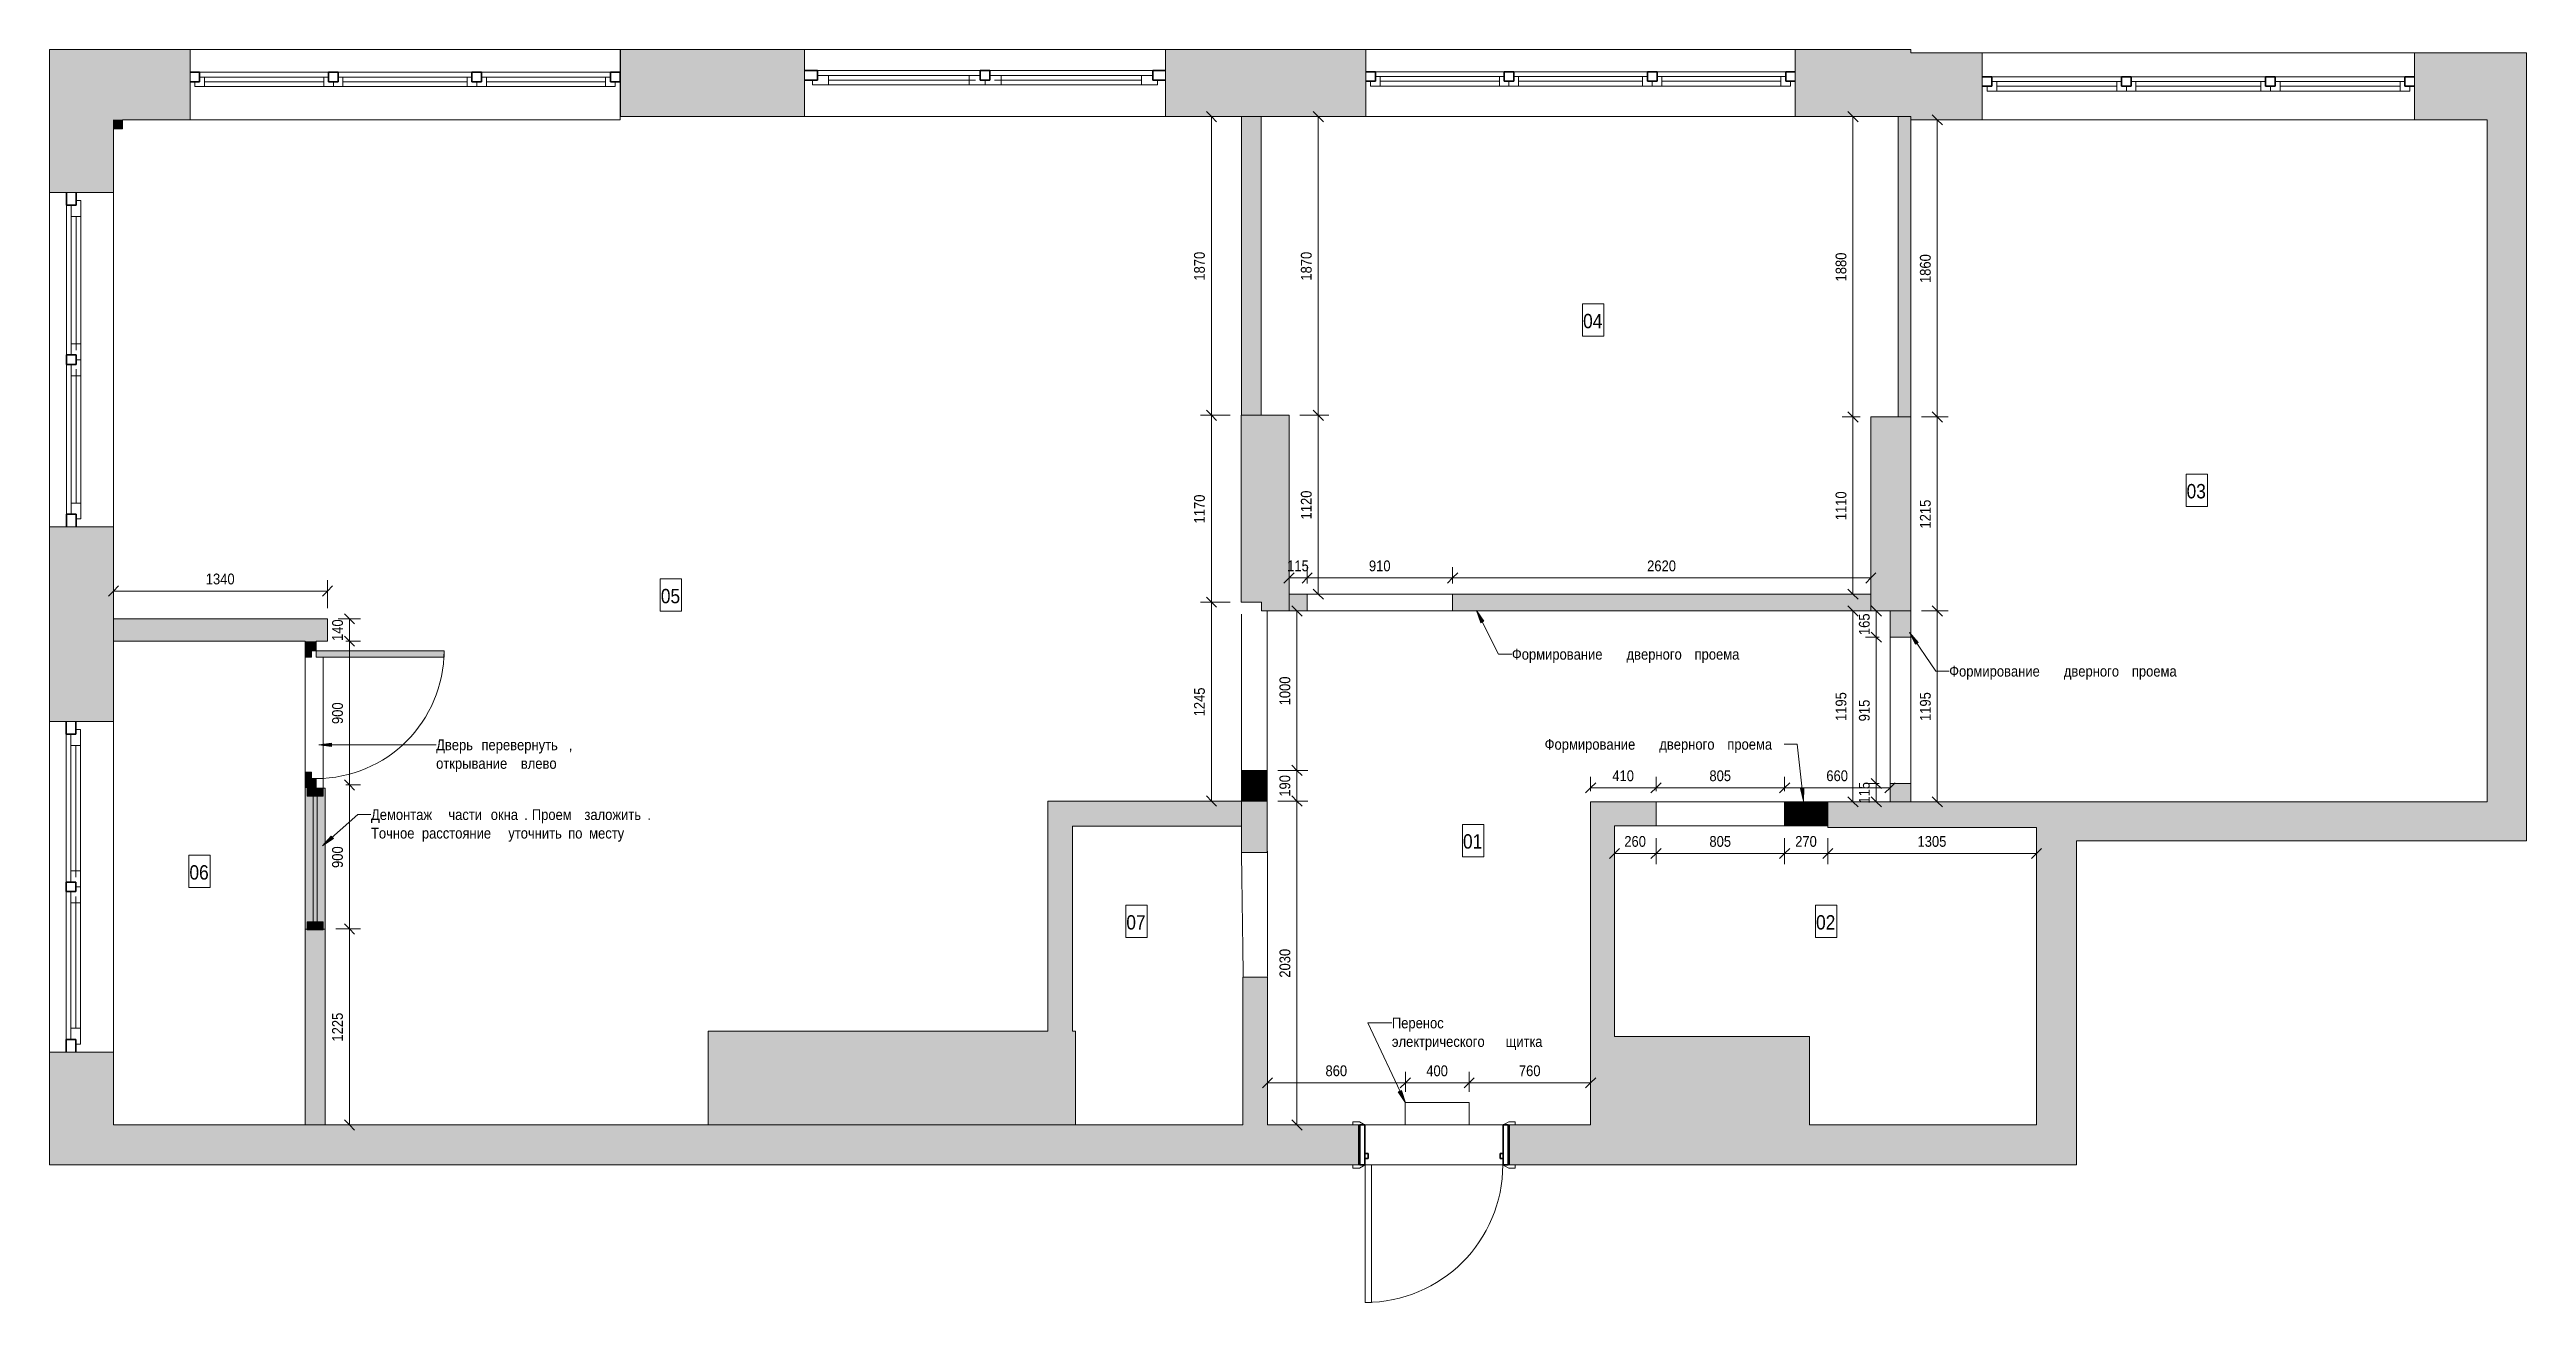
# Model space of a CAD drawing. Header units: millimetres. Extents: x 14838 to 30347, y -17371 to -9527.
import ezdxf

# ---------------------------------------------------------------- set-up
doc = ezdxf.new("R2010")
doc.units = ezdxf.units.MM
doc.linetypes.add('ADSK_Штрих_ш3 п1_5', pattern=[4.5, 3, -1.5])
for name, color, linetype, lineweight in [('_ Окна', 7, 'Continuous', 35), ('Аннотация', 7, 'Continuous', 9), ('Витраж', 7, 'Continuous', 20), ('Двери', 7, 'Continuous', 20), ('Линии разделители', 7, 'Continuous', 9), ('Марки помещений', 7, 'Continuous', 18), ('Окна', 7, 'Continuous', 20), ('Панели витража', 7, 'Continuous', 20), ('Перекрытие', 7, 'Continuous', 20), ('Размеры', 7, 'Continuous', 9), ('Размеры-45', 7, 'Continuous', 9), ('Стены внутренние', 7, 'Continuous', 20), ('Узлы', 7, 'Continuous', 20)]:
    doc.layers.add(name, color=color, linetype=linetype, lineweight=lineweight)
doc.layers.add('Линии', color=94, linetype='Continuous', lineweight=9, true_color=0x00a600)
doc.styles.add('Century Gothic', font='GOTHIC.TTF', dxfattribs={"width": 0.9, "height": 67.5})
doc.styles.add('Century Gothic_1', font='GOTHIC.TTF', dxfattribs={"width": 0.9, "height": 90})
doc.dimstyles.new('GOT_1_5_округ_до_5', dxfattribs={"dimscale": 304.8, "dimtxt": 70.481358, "dimasz": 0.20876, "dimexe": 0.221457, "dimexo": 0.221457, "dimgap": 0.073819, "dimtad": 1, "dimdec": 0, "dimrnd": 5, "dimdsep": 46, "dimtxsty": 'Century Gothic', "dimblk1": 'OBLIQUE', "dimblk2": 'OBLIQUE', "dimsah": 1, "dimcen": 0.09, "dimazin": 0, "dimtfac": 1, "dimtdec": 4, "dimtix": 1, "dimtmove": 0, "dimatfit": 3, "dimfxl": 1, "dimtvp": 1, "dimtolj": 1, "dimtzin": 0, "dimarcsym": 2})

msp = doc.modelspace()

# ---------------------------------------------------------------- texts
at = {"layer": 'Аннотация', "char_height": 67.5, "attachment_point": 1, "style": 'Century Gothic'}
for s, insert, width in [('Формирование', (23994.1, -13279.3), 840.93), ('\\fCentury Gothic|b0|i0|c204|p34|;\\W.9; ', (24687.9, -13279.3), 29.222), ('дверного', (24712.1, -13279.3), 487.025), ('\\fCentury Gothic|b0|i0|c204|p34|;\\W.9; ', (25113.9, -13279.3), 29.222), ('проема', (25138, -13279.3), 431.829), ('Формирование', (26732.2, -13385.2), 840.93), ('\\fCentury Gothic|b0|i0|c204|p34|;\\W.9; ', (27426, -13385.2), 29.222), ('дверного', (27450.1, -13385.2), 487.025), ('\\fCentury Gothic|b0|i0|c204|p34|;\\W.9; ', (27852, -13385.2), 29.222), ('проема', (27876.1, -13385.2), 431.829), ('Дверь', (17258.4, -13846.6), 314.943), ('\\fCentury Gothic|b0|i0|c204|p34|;\\W.9; ', (17518.3, -13846.6), 29.222), ('перевернуть', (17542.4, -13846.6), 662.354), ('\\fCentury Gothic|b0|i0|c204|p34|;\\W.9;,', (18088.9, -13846.6), 29.222), ('Формирование', (24199.3, -13843.1), 840.93), ('\\fCentury Gothic|b0|i0|c204|p34|;\\W.9; ', (24893.2, -13843.1), 29.222), ('дверного', (24917.3, -13843.1), 487.025), ('\\fCentury Gothic|b0|i0|c204|p34|;\\W.9; ', (25319.1, -13843.1), 29.222), ('проема', (25343.2, -13843.1), 431.829), ('открывание', (17258.4, -13962.7), 613.652), ('\\fCentury Gothic|b0|i0|c204|p34|;\\W.9; ', (17764.7, -13962.7), 29.222), ('влево', (17788.8, -13962.7), 292.215), ('Демонтаж', (16850.4, -14283.3), 558.456), ('Точное', (16850.4, -14399.3), 357.152), ('\\fCentury Gothic|b0|i0|c204|p34|;\\W.9; ', (17145, -14399.3), 29.222), ('расстояние', (17169.1, -14399.3), 626.639), ('\\fCentury Gothic|b0|i0|c204|p34|;\\W.9; ', (17311.1, -14283.3), 29.222), ('части', (17335.2, -14283.3), 292.215), ('\\fCentury Gothic|b0|i0|c204|p34|;\\W.9; ', (17576.3, -14283.3), 29.222), ('окна', (17600.4, -14283.3), 253.253), ('\\fCentury Gothic|b0|i0|c204|p34|;\\W.9; ', (17686.2, -14399.3), 29.222), ('уточнить', (17710.3, -14399.3), 425.335), ('. ', (17809.4, -14283.3), 58.443), ('Проем', (17857.6, -14283.3), 370.139), ('\\fCentury Gothic|b0|i0|c204|p34|;\\W.9; ', (18061.2, -14399.3), 29.222), ('по', (18085.3, -14399.3), 129.873), ('\\fCentury Gothic|b0|i0|c204|p34|;\\W.9; ', (18163, -14283.3), 29.222), ('заложить', (18187.1, -14283.3), 477.285), ('\\fCentury Gothic|b0|i0|c204|p34|;\\W.9; ', (18192.5, -14399.3), 29.222), ('месту', (18216.6, -14399.3), 321.437), ('\\fCentury Gothic|b0|i0|c204|p34|;\\W.9;.', (18580.9, -14283.3), 29.222), ('Перенос', (23242.8, -15587.7), 477.285), ('\\fCentury Gothic|b0|i0|c204|p34|;\\W.9; ', (23636.6, -15587.7), 29.222), ('электрического', (23242.8, -15703.8), 834.436), ('\\fCentury Gothic|b0|i0|c204|p34|;\\W.9; ', (23931.3, -15703.8), 29.222), ('щитка', (23955.4, -15703.8), 331.177), ('\\fCentury Gothic|b0|i0|c204|p34|;\\W.9; ', (24228.6, -15703.8), 29.222)]:
    msp.add_mtext(s, dxfattribs=dict(at, insert=insert, width=width))
at = {"layer": 'Марки помещений', "lineweight": 9, "char_height": 90, "width": 155.848, "attachment_point": 1, "style": 'Century Gothic_1'}
for s, insert in [('04', (24440.2, -11182)), ('03', (28218.8, -12247.1)), ('05', (18665.5, -12903.7)), ('01', (23688.1, -14439.8)), ('06', (15713.8, -14633.7)), ('07', (21580.1, -14946.5)), ('02', (25898.8, -14946.5))]:
    msp.add_mtext(s, dxfattribs=dict(at, insert=insert))

# ---------------------------------------------------------------- blocks, each defined once
blk = doc.blocks.new('w3 - w3-5825041-03_План демонтажа')
at = {"layer": '_ Окна', "lineweight": 9}
for p, q in [((-1100, 30), (-1040, 30)), ((-1100, 0), (-1100, 30)), ((-1040, 30), (-1040, -30)), ((-288, 30), (-228, 30)), ((-288, -30), (-288, 30)), ((-228, 30), (-228, 0)), ((-228, 30), (-168, 30)), ((-228, 0), (-228, 30)), ((-168, 30), (-168, -30)), ((614, 30), (674, 30)), ((614, -30), (614, 30)), ((674, 30), (734, 30)), ((674, 0), (674, 30)), ((674, 30), (674, 0)), ((734, 30), (734, -30)), ((1486, 30), (1546, 30)), ((1486, -30), (1486, 30)), ((1546, 30), (1546, 0)), ((-1070, 0), (-1100, 0)), ((-1070, -30), (-1070, 0)), ((-1040, -30), (-1070, -30)), ((-258, -30), (-288, -30)), ((-258, 0), (-258, -30)), ((-228, 0), (-258, 0)), ((-198, 0), (-228, 0)), ((-198, -30), (-198, 0)), ((-168, -30), (-198, -30)), ((644, -30), (614, -30)), ((644, 0), (644, -30)), ((674, 0), (644, 0)), ((704, 0), (674, 0)), ((704, -30), (704, 0)), ((734, -30), (704, -30)), ((1516, -30), (1486, -30)), ((1516, 0), (1516, -30)), ((1546, 0), (1516, 0))]:
    blk.add_line(p, q, dxfattribs=at)
at = {"layer": '_ Окна'}
for p, q in [((-1130, 0), (-1070, 0)), ((-1070, -60), (-1130, -60)), ((-1070, 0), (-1070, -60)), ((-258, 0), (-198, 0)), ((-258, -60), (-258, 0)), ((-198, -60), (-258, -60)), ((-198, 0), (-198, -60)), ((644, 0), (704, 0)), ((644, -60), (644, 0)), ((704, -60), (644, -60)), ((704, 0), (704, -60)), ((1516, -60), (1516, 0)), ((1516, 0), (1576, 0)), ((1576, -60), (1516, -60))]:
    blk.add_line(p, q, dxfattribs=at)
at = {"layer": 'Окна', "lineweight": 9}
for p, q in [((-1040, 30), (-288, 30)), ((-168, 30), (614, 30)), ((734, 30), (1486, 30)), ((-288, -30), (-1040, -30)), ((614, -30), (-168, -30)), ((1486, -30), (734, -30))]:
    blk.add_line(p, q, dxfattribs=at)
at = {"layer": 'Окна'}
for p, q in [((-1070, -60), (-258, -60)), ((-1040, 0), (-288, 0)), ((-198, -60), (644, -60)), ((-168, 0), (614, 0)), ((704, -60), (1516, -60)), ((734, 0), (1486, 0))]:
    blk.add_line(p, q, dxfattribs=at)
blk = doc.blocks.new('w3 - w3 2-6168632-03_План демонтажа')
at = {"layer": '_ Окна', "lineweight": 9}
for p, q in [((-1100, 19), (-1040, 19)), ((-1100, -11), (-1100, 19)), ((-1040, 19), (-1040, -41)), ((-294, 19), (-234, 19)), ((-294, -41), (-294, 19)), ((-234, 19), (-234, -11)), ((-234, 19), (-174, 19)), ((-234, -11), (-234, 19)), ((-174, 19), (-174, -41)), ((603, 19), (663, 19)), ((603, -41), (603, 19)), ((663, 19), (723, 19)), ((663, -11), (663, 19)), ((663, 19), (663, -11)), ((723, 19), (723, -41)), ((1469, 19), (1529, 19)), ((1469, -41), (1469, 19)), ((1529, 19), (1529, -11)), ((-1070, -11), (-1100, -11)), ((-1070, -41), (-1070, -11)), ((-1040, -41), (-1070, -41)), ((-264, -41), (-294, -41)), ((-264, -11), (-264, -41)), ((-234, -11), (-264, -11)), ((-204, -11), (-234, -11)), ((-204, -41), (-204, -11)), ((-174, -41), (-204, -41)), ((633, -41), (603, -41)), ((633, -11), (633, -41)), ((663, -11), (633, -11)), ((693, -11), (663, -11)), ((693, -41), (693, -11)), ((723, -41), (693, -41)), ((1499, -41), (1469, -41)), ((1499, -11), (1499, -41)), ((1529, -11), (1499, -11))]:
    blk.add_line(p, q, dxfattribs=at)
at = {"layer": '_ Окна'}
for p, q in [((-1130, -11), (-1070, -11)), ((-1070, -71), (-1130, -71)), ((-1070, -11), (-1070, -71)), ((-264, -11), (-204, -11)), ((-264, -71), (-264, -11)), ((-204, -71), (-264, -71)), ((-204, -11), (-204, -71)), ((633, -11), (693, -11)), ((633, -71), (633, -11)), ((693, -71), (633, -71)), ((693, -11), (693, -71)), ((1499, -71), (1499, -11)), ((1499, -11), (1559, -11)), ((1559, -71), (1499, -71))]:
    blk.add_line(p, q, dxfattribs=at)
at = {"layer": 'Окна', "lineweight": 9}
for p, q in [((-1040, 19), (-294, 19)), ((-174, 19), (603, 19)), ((723, 19), (1469, 19)), ((-294, -41), (-1040, -41)), ((603, -41), (-174, -41)), ((1469, -41), (723, -41))]:
    blk.add_line(p, q, dxfattribs=at)
at = {"layer": 'Окна'}
for p, q in [((-1070, -71), (-264, -71)), ((-1040, -11), (-294, -11)), ((-204, -71), (633, -71)), ((-174, -11), (603, -11)), ((693, -71), (1499, -71)), ((723, -11), (1469, -11))]:
    blk.add_line(p, q, dxfattribs=at)
blk = doc.blocks.new('w3 - w3 2 233-5852194-03_План демонтажа')
at = {"layer": '_ Окна', "lineweight": 9}
for p, q in [((-1100, 12), (-1040, 12)), ((-1100, -18), (-1100, 12)), ((-1040, 12), (-1040, -48)), ((-293, 12), (-233, 12)), ((-293, -48), (-293, 12)), ((-233, 12), (-233, -18)), ((-233, 12), (-173, 12)), ((-233, -18), (-233, 12)), ((-173, 12), (-173, -48)), ((605, 12), (665, 12)), ((605, -48), (605, 12)), ((665, 12), (725, 12)), ((665, -18), (665, 12)), ((665, 12), (665, -18)), ((725, 12), (725, -48)), ((1472, 12), (1532, 12)), ((1472, -48), (1472, 12)), ((1532, 12), (1532, -18)), ((-1070, -18), (-1100, -18)), ((-1070, -48), (-1070, -18)), ((-1040, -48), (-1070, -48)), ((-263, -48), (-293, -48)), ((-263, -18), (-263, -48)), ((-233, -18), (-263, -18)), ((-203, -18), (-233, -18)), ((-203, -48), (-203, -18)), ((-173, -48), (-203, -48)), ((635, -48), (605, -48)), ((635, -18), (635, -48)), ((665, -18), (635, -18)), ((695, -18), (665, -18)), ((695, -48), (695, -18)), ((725, -48), (695, -48)), ((1502, -48), (1472, -48)), ((1502, -18), (1502, -48)), ((1532, -18), (1502, -18))]:
    blk.add_line(p, q, dxfattribs=at)
at = {"layer": '_ Окна'}
for p, q in [((-1130, -78), (-1130, -18)), ((-1130, -18), (-1070, -18)), ((-1070, -78), (-1130, -78)), ((-1070, -18), (-1070, -78)), ((-263, -18), (-203, -18)), ((-263, -78), (-263, -18)), ((-203, -78), (-263, -78)), ((-203, -18), (-203, -78)), ((635, -18), (695, -18)), ((635, -78), (635, -18)), ((695, -78), (635, -78)), ((695, -18), (695, -78)), ((1502, -78), (1502, -18)), ((1502, -18), (1562, -18)), ((1562, -78), (1502, -78))]:
    blk.add_line(p, q, dxfattribs=at)
at = {"layer": 'Окна', "lineweight": 9}
for p, q in [((-1040, 12), (-293, 12)), ((-173, 12), (605, 12)), ((725, 12), (1472, 12)), ((-293, -48), (-1040, -48)), ((605, -48), (-173, -48)), ((1472, -48), (725, -48))]:
    blk.add_line(p, q, dxfattribs=at)
at = {"layer": 'Окна'}
for p, q in [((-1070, -78), (-263, -78)), ((-1040, -18), (-293, -18)), ((-203, -78), (635, -78)), ((-173, -18), (605, -18)), ((695, -78), (1502, -78)), ((725, -18), (1472, -18))]:
    blk.add_line(p, q, dxfattribs=at)
blk = doc.blocks.new('Anschlag - Anschlag 2-6141227-03_План демонтажа')
at = {"layer": '_ Окна', "lineweight": 9}
for p, q in [((-1080, 12), (-980, 12)), ((-1080, -18), (-1080, 12)), ((-980, 12), (-980, -48)), ((-100, 12), (0, 12)), ((-100, -48), (-100, 12)), ((0, 12), (100, 12)), ((0, -18), (0, 12)), ((0, 12), (0, -18)), ((100, 12), (100, -48)), ((980, 12), (1080, 12)), ((980, -48), (980, 12)), ((1080, 12), (1080, -18)), ((-1050, -18), (-1080, -18)), ((-1050, -48), (-1050, -18)), ((-980, -48), (-1050, -48)), ((-30, -48), (-100, -48)), ((-30, -18), (-30, -48)), ((0, -18), (-30, -18)), ((30, -18), (0, -18)), ((30, -48), (30, -18)), ((100, -48), (30, -48)), ((1050, -48), (980, -48)), ((1050, -18), (1050, -48)), ((1080, -18), (1050, -18))]:
    blk.add_line(p, q, dxfattribs=at)
at = {"layer": '_ Окна'}
for p, q in [((-1130, -18), (-1050, -18)), ((-1050, -78), (-1130, -78)), ((-1050, -18), (-1050, -78)), ((-30, -18), (30, -18)), ((-30, -78), (-30, -18)), ((30, -78), (-30, -78)), ((30, -18), (30, -78)), ((1050, -78), (1050, -18)), ((1050, -18), (1130, -18)), ((1130, -78), (1050, -78))]:
    blk.add_line(p, q, dxfattribs=at)
at = {"layer": 'Окна', "lineweight": 9}
for p, q in [((-980, 12), (-100, 12)), ((100, 12), (980, 12)), ((-100, -48), (-980, -48)), ((980, -48), (100, -48))]:
    blk.add_line(p, q, dxfattribs=at)
at = {"layer": 'Окна'}
for p, q in [((-1050, -78), (-30, -78)), ((-980, -18), (-60, -18)), ((30, -78), (1050, -78)), ((60, -18), (980, -18))]:
    blk.add_line(p, q, dxfattribs=at)
blk = doc.blocks.new('Anschlag - Anschlag 23-5852245-03_План демонтажа')
at = {"layer": '_ Окна'}
for p, q in [((-1047, -34), (-967, -34)), ((-967, -94), (-1047, -94)), ((-967, -34), (-967, -94)), ((-30, -34), (30, -34)), ((-30, -94), (-30, -34)), ((30, -94), (-30, -94)), ((30, -34), (30, -94)), ((967, -94), (967, -34)), ((967, -34), (1047, -34)), ((1047, -94), (967, -94))]:
    blk.add_line(p, q, dxfattribs=at)
at = {"layer": '_ Окна', "lineweight": 9}
for p, q in [((-997, -4), (-897, -4)), ((-997, -34), (-997, -4)), ((-967, -34), (-997, -34)), ((-967, -64), (-967, -34)), ((-897, -64), (-967, -64)), ((-897, -4), (-897, -64)), ((-100, -4), (0, -4)), ((-100, -64), (-100, -4)), ((-30, -64), (-100, -64)), ((-30, -34), (-30, -64)), ((0, -34), (-30, -34)), ((0, -4), (100, -4)), ((0, -34), (0, -4)), ((0, -4), (0, -34)), ((30, -34), (0, -34)), ((30, -64), (30, -34)), ((100, -64), (30, -64)), ((100, -4), (100, -64)), ((897, -4), (997, -4)), ((897, -64), (897, -4)), ((967, -64), (897, -64)), ((967, -34), (967, -64)), ((997, -34), (967, -34)), ((997, -4), (997, -34))]:
    blk.add_line(p, q, dxfattribs=at)
at = {"layer": 'Окна'}
for p, q in [((-967, -94), (-30, -94)), ((-897, -34), (-60, -34)), ((30, -94), (967, -94)), ((60, -34), (897, -34))]:
    blk.add_line(p, q, dxfattribs=at)
at = {"layer": 'Окна', "lineweight": 9}
for p, q in [((-897, -4), (-100, -4)), ((-100, -64), (-897, -64)), ((100, -4), (897, -4)), ((897, -64), (100, -64))]:
    blk.add_line(p, q, dxfattribs=at)
blk = doc.blocks.new('Anschlag - Anschlag 24е-6168689-03_План демонтажа')
at = {"layer": '_ Окна'}
for p, q in [((-1035, -36), (-955, -36)), ((-955, -96), (-1035, -96)), ((-955, -36), (-955, -96)), ((-30, -36), (30, -36)), ((-30, -96), (-30, -36)), ((30, -96), (-30, -96)), ((30, -36), (30, -96)), ((955, -96), (955, -36)), ((955, -36), (1035, -36)), ((1035, -96), (955, -96))]:
    blk.add_line(p, q, dxfattribs=at)
at = {"layer": '_ Окна', "lineweight": 9}
for p, q in [((-985, -6), (-885, -6)), ((-985, -36), (-985, -6)), ((-955, -36), (-985, -36)), ((-955, -66), (-955, -36)), ((-885, -66), (-955, -66)), ((-885, -6), (-885, -66)), ((-100, -6), (0, -6)), ((-100, -66), (-100, -6)), ((-30, -66), (-100, -66)), ((-30, -36), (-30, -66)), ((0, -36), (-30, -36)), ((0, -6), (100, -6)), ((0, -36), (0, -6)), ((0, -6), (0, -36)), ((30, -36), (0, -36)), ((30, -66), (30, -36)), ((100, -66), (30, -66)), ((100, -6), (100, -66)), ((885, -6), (985, -6)), ((885, -66), (885, -6)), ((955, -66), (885, -66)), ((955, -36), (955, -66)), ((985, -36), (955, -36)), ((985, -6), (985, -36))]:
    blk.add_line(p, q, dxfattribs=at)
at = {"layer": 'Окна'}
for p, q in [((-955, -96), (-30, -96)), ((-885, -36), (-60, -36)), ((30, -96), (955, -96)), ((60, -36), (885, -36))]:
    blk.add_line(p, q, dxfattribs=at)
at = {"layer": 'Окна', "lineweight": 9}
for p, q in [((-885, -6), (-100, -6)), ((-100, -66), (-885, -66)), ((100, -6), (885, -6)), ((885, -66), (100, -66))]:
    blk.add_line(p, q, dxfattribs=at)
blk = doc.blocks.new('Системная панель - ADSK_Cтеклопакет_25-5849865-03_План демонтажа')
at = {"layer": 'Панели витража', "true_color": 0xd37e7e}
blk.add_hatch(color=23, dxfattribs=at).paths.add_polyline_path([(394, -12.5), (394, 12.5), (-394, 12.5), (-394, -12.5)])
at = {"layer": 'Панели витража'}
for p, q in [((394, 12.5), (-394, 12.5)), ((-394, 12.5), (-394, -12.5)), ((394, -12.5), (394, 12.5)), ((-394, -12.5), (394, -12.5))]:
    blk.add_line(p, q, dxfattribs=at)
blk = doc.blocks.new('Прямоугольный импост - 50х100-5205200-03_План демонтажа')
at = {"layer": 'Витраж', "true_color": 0xd37e7e}
blk.add_hatch(color=23, dxfattribs=at).paths.add_polyline_path([(0, 50), (0, -50), (-50, -50), (-50, 50)])
at = {"layer": 'Витраж'}
for p, q in [((-50, 50), (0, 50)), ((-50, -50), (-50, 50)), ((0, 50), (0, -50)), ((0, -50), (-50, -50))]:
    blk.add_line(p, q, dxfattribs=at)
blk = doc.blocks.new('Прямоугольный импост - 50х100-5205208-03_План демонтажа')
at = {"layer": 'Витраж', "true_color": 0xd37e7e}
blk.add_hatch(color=23, dxfattribs=at).paths.add_polyline_path([(-50, 50), (-50, -50), (0, -50), (0, 50)])
at = {"layer": 'Витраж'}
for p, q in [((0, 50), (-50, 50)), ((-50, 50), (-50, -50)), ((-50, -50), (0, -50)), ((0, -50), (0, -7))]:
    blk.add_line(p, q, dxfattribs=at)
blk = doc.blocks.new('IntSgl _10_ - 700х2085 256-6076316-03_План демонтажа')
at = {"layer": 'Двери'}
for p, q in [((430.5, 986), (392.5, 986)), ((392.5, 986), (392.5, 125)), ((392.5, 986), (430.5, 986)), ((392.5, 125), (392.5, 986)), ((430.5, 125), (430.5, 986)), ((430.5, 986), (430.5, 125)), ((392.5, 125), (430.5, 125)), ((430.5, 125), (392.5, 125))]:
    blk.add_line(p, q, dxfattribs=at)
at = {"layer": 'Двери', "lineweight": 9}
for p, q in [((-467.5, 145), (-507.5, 145)), ((-507.5, 145), (-507.5, 125)), ((-507.5, 125), (-437.5, 125)), ((-441.5, 131), (-467.5, 145)), ((437.5, 125), (507.5, 125)), ((467.5, 145), (441.5, 131)), ((507.5, 145), (467.5, 145)), ((507.5, 125), (507.5, 145)), ((-507.5, -125), (-507.5, -145)), ((-437.5, -125), (-507.5, -125)), ((-507.5, -145), (-467.5, -145)), ((-467.5, -145), (-441.5, -131)), ((507.5, -125), (437.5, -125)), ((441.5, -131), (467.5, -145)), ((467.5, -145), (507.5, -145)), ((507.5, -145), (507.5, -125))]:
    blk.add_line(p, q, dxfattribs=at)
at = {"layer": 'Двери', "lineweight": 35}
for p, q in [((-432.5, 125), (-464.5, 125)), ((-464.5, 125), (-464.5, -125)), ((-432.5, -125), (-432.5, 125)), ((-413.5, 85), (-432.5, 85)), ((-432.5, 85), (-432.5, 53)), ((-432.5, 53), (-413.5, 53)), ((-413.5, 53), (-413.5, 85)), ((432.5, 85), (413.5, 85)), ((413.5, 85), (413.5, 53)), ((413.5, 53), (432.5, 53)), ((432.5, 125), (432.5, -125)), ((464.5, 125), (432.5, 125)), ((432.5, 53), (432.5, 85)), ((464.5, -125), (464.5, 125)), ((-464.5, -125), (-432.5, -125)), ((432.5, -125), (464.5, -125))]:
    blk.add_line(p, q, dxfattribs=at)
at = {"layer": 'Двери', "lineweight": 9}
for centre, radius, start, end in [((430.5, 125), 861, 90, 180), ((-445.5, 124), 8.06, 7.12502, 60.25512), ((-445.5, 124), 8.06, 7.12502, 60.25512), ((445.5, 124), 8.06, 119.74488, 172.87498), ((445.5, 124), 8.06, 119.74488, 172.87498), ((-445.5, -124), 8.06, 299.74488, 352.87498), ((-445.5, -124), 8.06, 299.74488, 352.87498), ((445.5, -124), 8.06, 187.12502, 240.25512), ((445.5, -124), 8.06, 187.12502, 240.25512)]:
    blk.add_arc(centre, radius, start, end, dxfattribs=at)
blk = doc.blocks.new('Дверь_1Створка_ГОСТ23166-99 - Дверь балконная 3-5856516-03_План демонтажа')
at = {"layer": 'Узлы', "true_color": 0xd37e7e}
for points in [[(-398.1, 545), (-438.1, 545), (-438.1, -255), (-398.1, -255)], [(-398.1, -285), (-438.1, -285), (-438.1, -255), (-498.1, -255), (-498.1, -325), (-398.1, -325)], [(421.9, -255), (361.9, -255), (361.9, -285), (321.9, -285), (321.9, -325), (421.9, -325), (421.9, -285)]]:
    blk.add_hatch(color=23, dxfattribs=at).paths.add_polyline_path(points)
at = {"layer": 'Узлы'}
for p, q in [((-438.1, 545), (-438.1, -255)), ((-398.1, 545), (-438.1, 545)), ((-398.1, -255), (-398.1, 545)), ((-438.1, -255), (-498.1, -255)), ((-478.1, -255), (-478.1, -325)), ((-438.1, -285), (-438.1, -255)), ((-438.1, -255), (-398.1, -255)), ((-398.1, -285), (-438.1, -285)), ((-398.1, -325), (-398.1, -285)), ((361.9, -285), (321.9, -285)), ((321.9, -285), (321.9, -325)), ((421.9, -255), (361.9, -255)), ((361.9, -255), (361.9, -285)), ((401.9, -255), (401.9, -325)), ((-498.1, -325), (-398.1, -325)), ((321.9, -325), (421.9, -325))]:
    blk.add_line(p, q, dxfattribs=at)
blk.add_arc((-438.1, -255), 800, 360, 90, dxfattribs=at)
blk = doc.blocks.new('DIMBLOCK1-03_План демонтажа')
at = {"layer": 'Размеры-45', "lineweight": 18}
for p, q in [((23623, -12835), (23591, -12867)), ((23623, -12835), (23655, -12803)), ((26242, -12835), (26210, -12867)), ((26242, -12835), (26274, -12803))]:
    blk.add_line(p, q, dxfattribs=at)
at = {"layer": 'Размеры-45'}
for p, q in [((23623, -12835), (23623, -12767)), ((26242, -12835), (23623, -12835)), ((23623, -12835), (23623, -12870)), ((26242, -12835), (26242, -12812)), ((26242, -12835), (26242, -12902))]:
    blk.add_line(p, q, dxfattribs=at)
at = {"layer": 'Размеры-45', "color": 0, "insert": (24841, -12726), "char_height": 67.5, "width": 220.17, "attachment_point": 1, "line_spacing_factor": 0.984502, "style": 'Century Gothic'}
blk.add_mtext('2620', dxfattribs=at)
blk = doc.blocks.new('_Oblique')
at = {"color": 0, "linetype": 'ByBlock', "lineweight": -2}
blk.add_line((-0.5, -0.5), (0.5, 0.5), dxfattribs=at)
blk = doc.blocks.new('DIMBLOCK2-03_План демонтажа')
at = {"layer": 'Размеры-45', "lineweight": 18}
for p, q in [((22712, -12835), (22680, -12867)), ((22712, -12835), (22744, -12803)), ((23623, -12835), (23591, -12867)), ((23623, -12835), (23655, -12803))]:
    blk.add_line(p, q, dxfattribs=at)
at = {"layer": 'Размеры-45'}
for p, q in [((22712, -12835), (22712, -12767)), ((23623, -12835), (22712, -12835)), ((22712, -12835), (22712, -12870)), ((23623, -12835), (23623, -12767)), ((23623, -12835), (23623, -12870))]:
    blk.add_line(p, q, dxfattribs=at)
at = {"layer": 'Размеры-45', "color": 0, "insert": (23099, -12726), "char_height": 67.5, "width": 165.13, "attachment_point": 1, "line_spacing_factor": 0.984502, "style": 'Century Gothic'}
blk.add_mtext('910', dxfattribs=at)
blk = doc.blocks.new('DIMBLOCK3-03_План демонтажа')
at = {"layer": 'Размеры-45', "lineweight": 18}
for p, q in [((22599, -12835), (22567, -12867)), ((22599, -12835), (22631, -12803)), ((22712, -12835), (22680, -12867)), ((22712, -12835), (22744, -12803))]:
    blk.add_line(p, q, dxfattribs=at)
at = {"layer": 'Размеры-45'}
for p, q in [((22599, -12835), (22599, -12812)), ((22712, -12835), (22599, -12835)), ((22599, -12835), (22599, -12902)), ((22712, -12835), (22712, -12767)), ((22712, -12835), (22712, -12870))]:
    blk.add_line(p, q, dxfattribs=at)
at = {"layer": 'Размеры-45', "color": 0, "insert": (22587, -12726), "char_height": 67.5, "width": 165.13, "attachment_point": 1, "line_spacing_factor": 0.984502, "style": 'Century Gothic'}
blk.add_mtext('115', dxfattribs=at)
blk = doc.blocks.new('DIMBLOCK4-03_План демонтажа')
at = {"layer": 'Размеры-45'}
for p, q in [((16716, -13091), (16645, -13091)), ((16716, -13091), (16716, -13231)), ((16716, -13091), (16784, -13091)), ((16716, -13231), (16694, -13231)), ((16716, -13231), (16784, -13231))]:
    blk.add_line(p, q, dxfattribs=at)
at = {"layer": 'Размеры-45', "lineweight": 18}
for p, q in [((16716, -13091), (16684, -13059)), ((16716, -13091), (16748, -13123)), ((16716, -13231), (16684, -13199)), ((16716, -13231), (16748, -13263))]:
    blk.add_line(p, q, dxfattribs=at)
at = {"layer": 'Размеры-45', "color": 0, "insert": (16607, -13230), "char_height": 67.5, "width": 165.13, "attachment_point": 1, "rotation": 90, "line_spacing_factor": 0.984502, "style": 'Century Gothic'}
blk.add_mtext('140', dxfattribs=at)
blk = doc.blocks.new('DIMBLOCK5-03_План демонтажа')
at = {"layer": 'Размеры-45', "lineweight": 18}
for p, q in [((16716, -13231), (16684, -13199)), ((16716, -13231), (16748, -13263)), ((16716, -14131), (16684, -14099)), ((16716, -14131), (16748, -14163))]:
    blk.add_line(p, q, dxfattribs=at)
at = {"layer": 'Размеры-45'}
for p, q in [((16716, -13231), (16694, -13231)), ((16716, -13231), (16716, -14131)), ((16716, -13231), (16784, -13231)), ((16716, -14131), (16694, -14131)), ((16716, -14131), (16784, -14131))]:
    blk.add_line(p, q, dxfattribs=at)
at = {"layer": 'Размеры-45', "color": 0, "insert": (16607, -13750), "char_height": 67.5, "width": 165.13, "attachment_point": 1, "rotation": 90, "line_spacing_factor": 0.984502, "style": 'Century Gothic'}
blk.add_mtext('900', dxfattribs=at)
blk = doc.blocks.new('DIMBLOCK6-03_План демонтажа')
at = {"layer": 'Размеры-45', "lineweight": 18}
for p, q in [((16716, -14131), (16684, -14099)), ((16716, -14131), (16748, -14163)), ((16716, -15033), (16684, -15001)), ((16716, -15033), (16748, -15065))]:
    blk.add_line(p, q, dxfattribs=at)
at = {"layer": 'Размеры-45'}
for p, q in [((16716, -14131), (16694, -14131)), ((16716, -14131), (16716, -15033)), ((16716, -14131), (16784, -14131)), ((16716, -15033), (16631, -15033)), ((16716, -15033), (16784, -15033))]:
    blk.add_line(p, q, dxfattribs=at)
at = {"layer": 'Размеры-45', "color": 0, "insert": (16607, -14651), "char_height": 67.5, "width": 165.13, "attachment_point": 1, "rotation": 90, "line_spacing_factor": 0.984502, "style": 'Century Gothic'}
blk.add_mtext('900', dxfattribs=at)
blk = doc.blocks.new('DIMBLOCK7-03_План демонтажа')
at = {"layer": 'Размеры-45'}
for p, q in [((16716, -15033), (16631, -15033)), ((16716, -15033), (16716, -16260)), ((16716, -15033), (16784, -15033)), ((16716, -16260), (16694, -16260)), ((16716, -16260), (16784, -16260))]:
    blk.add_line(p, q, dxfattribs=at)
at = {"layer": 'Размеры-45', "lineweight": 18}
for p, q in [((16716, -15033), (16684, -15001)), ((16716, -15033), (16748, -15065)), ((16716, -16260), (16684, -16228)), ((16716, -16260), (16748, -16292))]:
    blk.add_line(p, q, dxfattribs=at)
at = {"layer": 'Размеры-45', "color": 0, "insert": (16607, -15738), "char_height": 67.5, "width": 220.17, "attachment_point": 1, "rotation": 90, "line_spacing_factor": 0.984502, "style": 'Century Gothic'}
blk.add_mtext('1225', dxfattribs=at)
blk = doc.blocks.new('Марка_Помещение_Номер - Номер-4743664-03_План демонтажа')
at = {"layer": 'Марки помещений'}
for p, q in [((-1.48, 2.76), (-1.48, 7.26)), ((-1.48, 7.26), (1.49, 7.26)), ((1.49, 7.26), (-1.48, 7.26)), ((-1.48, 7.26), (-1.48, 2.76)), ((1.49, 7.26), (1.49, 2.76)), ((1.49, 2.76), (1.49, 7.26)), ((1.49, 2.76), (-1.48, 2.76)), ((-1.48, 2.76), (1.49, 2.76))]:
    blk.add_line(p, q, dxfattribs=at)
blk = doc.blocks.new('DIMBLOCK8-03_План демонтажа')
at = {"layer": 'Размеры-45'}
for p, q in [((23727, -15996), (23727, -15928)), ((24487, -15996), (24487, -15973)), ((24487, -15996), (23727, -15996)), ((23727, -15996), (23727, -16053)), ((24487, -15996), (24487, -16063))]:
    blk.add_line(p, q, dxfattribs=at)
at = {"layer": 'Размеры-45', "lineweight": 18}
for p, q in [((23727, -15996), (23759, -15964)), ((24487, -15996), (24519, -15964)), ((23727, -15996), (23695, -16027)), ((24487, -15996), (24455, -16027))]:
    blk.add_line(p, q, dxfattribs=at)
at = {"layer": 'Размеры-45', "color": 0, "insert": (24038, -15887), "char_height": 67.5, "width": 165.13, "attachment_point": 1, "line_spacing_factor": 0.984502, "style": 'Century Gothic'}
blk.add_mtext('760', dxfattribs=at)
blk = doc.blocks.new('DIMBLOCK9-03_План демонтажа')
at = {"layer": 'Размеры-45'}
for p, q in [((23327, -15996), (23327, -15928)), ((23727, -15996), (23727, -15928)), ((23727, -15996), (23327, -15996)), ((23327, -15996), (23327, -16053)), ((23727, -15996), (23727, -16053))]:
    blk.add_line(p, q, dxfattribs=at)
at = {"layer": 'Размеры-45', "lineweight": 18}
for p, q in [((23327, -15996), (23359, -15964)), ((23727, -15996), (23759, -15964)), ((23327, -15996), (23295, -16027)), ((23727, -15996), (23695, -16027))]:
    blk.add_line(p, q, dxfattribs=at)
at = {"layer": 'Размеры-45', "color": 0, "insert": (23458, -15887), "char_height": 67.5, "width": 165.13, "attachment_point": 1, "line_spacing_factor": 0.984502, "style": 'Century Gothic'}
blk.add_mtext('400', dxfattribs=at)
blk = doc.blocks.new('DIMBLOCK10-03_План демонтажа')
at = {"layer": 'Размеры-45', "lineweight": 18}
for p, q in [((22465, -15996), (22496, -15964)), ((23327, -15996), (23359, -15964)), ((22465, -15996), (22433, -16027)), ((23327, -15996), (23295, -16027))]:
    blk.add_line(p, q, dxfattribs=at)
at = {"layer": 'Размеры-45'}
for p, q in [((22465, -15996), (22465, -15973)), ((23327, -15996), (23327, -15928)), ((23327, -15996), (22465, -15996)), ((22465, -15996), (22465, -16063)), ((23327, -15996), (23327, -16053))]:
    blk.add_line(p, q, dxfattribs=at)
at = {"layer": 'Размеры-45', "color": 0, "insert": (22827, -15887), "char_height": 67.5, "width": 165.13, "attachment_point": 1, "line_spacing_factor": 0.984502, "style": 'Century Gothic'}
blk.add_mtext('860', dxfattribs=at)
blk = doc.blocks.new('DIMBLOCK11-03_План демонтажа')
at = {"layer": 'Размеры-45', "lineweight": 18}
for p, q in [((22648, -13042), (22616, -13010)), ((22648, -13042), (22680, -13074)), ((22648, -14040), (22616, -14008)), ((22648, -14040), (22680, -14072))]:
    blk.add_line(p, q, dxfattribs=at)
at = {"layer": 'Размеры-45'}
for p, q in [((22648, -13042), (22626, -13042)), ((22648, -13042), (22648, -14040)), ((22648, -13042), (22716, -13042)), ((22648, -14040), (22529, -14040)), ((22648, -14040), (22716, -14040))]:
    blk.add_line(p, q, dxfattribs=at)
at = {"layer": 'Размеры-45', "color": 0, "insert": (22539, -13633), "char_height": 67.5, "width": 220.17, "attachment_point": 1, "rotation": 90, "line_spacing_factor": 0.984502, "style": 'Century Gothic'}
blk.add_mtext('1000', dxfattribs=at)
blk = doc.blocks.new('DIMBLOCK12-03_План демонтажа')
at = {"layer": 'Размеры-45'}
for p, q in [((22648, -14040), (22529, -14040)), ((22648, -14040), (22648, -14232)), ((22648, -14040), (22716, -14040)), ((22648, -14232), (22529, -14232)), ((22648, -14232), (22716, -14232))]:
    blk.add_line(p, q, dxfattribs=at)
at = {"layer": 'Размеры-45', "lineweight": 18}
for p, q in [((22648, -14040), (22616, -14008)), ((22648, -14040), (22680, -14072)), ((22648, -14232), (22616, -14200)), ((22648, -14232), (22680, -14264))]:
    blk.add_line(p, q, dxfattribs=at)
at = {"layer": 'Размеры-45', "color": 0, "insert": (22539, -14205), "char_height": 67.5, "width": 165.13, "attachment_point": 1, "rotation": 90, "line_spacing_factor": 0.984502, "style": 'Century Gothic'}
blk.add_mtext('190', dxfattribs=at)
blk = doc.blocks.new('DIMBLOCK13-03_План демонтажа')
at = {"layer": 'Размеры-45'}
for p, q in [((22648, -14232), (22529, -14232)), ((22648, -14232), (22648, -16260)), ((22648, -14232), (22716, -14232)), ((22648, -16260), (22626, -16260)), ((22648, -16260), (22716, -16260))]:
    blk.add_line(p, q, dxfattribs=at)
at = {"layer": 'Размеры-45', "lineweight": 18}
for p, q in [((22648, -14232), (22616, -14200)), ((22648, -14232), (22680, -14264)), ((22648, -16260), (22616, -16228)), ((22648, -16260), (22680, -16292))]:
    blk.add_line(p, q, dxfattribs=at)
at = {"layer": 'Размеры-45', "color": 0, "insert": (22539, -15338), "char_height": 67.5, "width": 220.17, "attachment_point": 1, "rotation": 90, "line_spacing_factor": 0.984502, "style": 'Century Gothic'}
blk.add_mtext('2030', dxfattribs=at)
blk = doc.blocks.new('DIMBLOCK14-03_План демонтажа')
at = {"layer": 'Размеры-45', "lineweight": 18}
for p, q in [((25702, -14560), (25670, -14592)), ((25702, -14560), (25734, -14529)), ((25972, -14560), (25941, -14592)), ((25972, -14560), (26004, -14529))]:
    blk.add_line(p, q, dxfattribs=at)
at = {"layer": 'Размеры-45'}
for p, q in [((25702, -14560), (25702, -14465)), ((25972, -14560), (25702, -14560)), ((25702, -14560), (25702, -14628)), ((25972, -14560), (25972, -14465)), ((25972, -14560), (25972, -14628))]:
    blk.add_line(p, q, dxfattribs=at)
at = {"layer": 'Размеры-45', "color": 0, "insert": (25768, -14451), "char_height": 67.5, "width": 165.13, "attachment_point": 1, "line_spacing_factor": 0.984502, "style": 'Century Gothic'}
blk.add_mtext('270', dxfattribs=at)
blk = doc.blocks.new('DIMBLOCK15-03_План демонтажа')
at = {"layer": 'Размеры-45', "lineweight": 18}
for p, q in [((26276, -13042), (26244, -13010)), ((26276, -13206), (26244, -13174)), ((26276, -13042), (26308, -13074)), ((26276, -13206), (26308, -13238))]:
    blk.add_line(p, q, dxfattribs=at)
at = {"layer": 'Размеры-45'}
for p, q in [((26276, -13042), (26208, -13042)), ((26276, -13042), (26276, -13206)), ((26276, -13042), (26309, -13042)), ((26276, -13206), (26208, -13206)), ((26276, -13206), (26294, -13206))]:
    blk.add_line(p, q, dxfattribs=at)
at = {"layer": 'Размеры-45', "color": 0, "insert": (26167, -13193), "char_height": 67.5, "width": 165.13, "attachment_point": 1, "rotation": 90, "line_spacing_factor": 0.984502, "style": 'Century Gothic'}
blk.add_mtext('165', dxfattribs=at)
blk = doc.blocks.new('DIMBLOCK16-03_План демонтажа')
at = {"layer": 'Размеры-45'}
for p, q in [((25702, -14149), (25702, -14081)), ((26362, -14149), (25702, -14149)), ((25702, -14149), (25702, -14170)), ((26362, -14149), (26362, -14126)), ((26362, -14149), (26362, -14216))]:
    blk.add_line(p, q, dxfattribs=at)
at = {"layer": 'Размеры-45', "lineweight": 18}
for p, q in [((25702, -14149), (25670, -14181)), ((25702, -14149), (25734, -14117)), ((26362, -14149), (26330, -14181)), ((26362, -14149), (26394, -14117))]:
    blk.add_line(p, q, dxfattribs=at)
at = {"layer": 'Размеры-45', "color": 0, "insert": (25963, -14040), "char_height": 67.5, "width": 165.13, "attachment_point": 1, "line_spacing_factor": 0.984502, "style": 'Century Gothic'}
blk.add_mtext('660', dxfattribs=at)
blk = doc.blocks.new('DIMBLOCK17-03_План демонтажа')
at = {"layer": 'Размеры-45', "lineweight": 18}
for p, q in [((25972, -14560), (25941, -14592)), ((25972, -14560), (26004, -14529)), ((27279, -14560), (27247, -14592)), ((27279, -14560), (27311, -14529))]:
    blk.add_line(p, q, dxfattribs=at)
at = {"layer": 'Размеры-45'}
for p, q in [((25972, -14560), (25972, -14465)), ((27279, -14560), (25972, -14560)), ((25972, -14560), (25972, -14628)), ((27279, -14560), (27279, -14538)), ((27279, -14560), (27279, -14628))]:
    blk.add_line(p, q, dxfattribs=at)
at = {"layer": 'Размеры-45', "color": 0, "insert": (26534, -14451), "char_height": 67.5, "width": 220.17, "attachment_point": 1, "line_spacing_factor": 0.984502, "style": 'Century Gothic'}
blk.add_mtext('1305', dxfattribs=at)
blk = doc.blocks.new('DIMBLOCK18-03_План демонтажа')
at = {"layer": 'Размеры-45'}
for p, q in [((24487, -14149), (24487, -14081)), ((24897, -14149), (24897, -14081)), ((24897, -14149), (24487, -14149)), ((24487, -14149), (24487, -14170)), ((24897, -14149), (24897, -14170))]:
    blk.add_line(p, q, dxfattribs=at)
at = {"layer": 'Размеры-45', "lineweight": 18}
for p, q in [((24487, -14149), (24455, -14181)), ((24487, -14149), (24519, -14117)), ((24897, -14149), (24865, -14181)), ((24897, -14149), (24929, -14117))]:
    blk.add_line(p, q, dxfattribs=at)
at = {"layer": 'Размеры-45', "color": 0, "insert": (24623, -14040), "char_height": 67.5, "width": 165.13, "attachment_point": 1, "line_spacing_factor": 0.984502, "style": 'Century Gothic'}
blk.add_mtext('410', dxfattribs=at)
blk = doc.blocks.new('DIMBLOCK19-03_План демонтажа')
at = {"layer": 'Размеры-45'}
for p, q in [((24897, -14149), (24897, -14081)), ((25702, -14149), (25702, -14081)), ((25702, -14149), (24897, -14149)), ((24897, -14149), (24897, -14170)), ((25702, -14149), (25702, -14170))]:
    blk.add_line(p, q, dxfattribs=at)
at = {"layer": 'Размеры-45', "lineweight": 18}
for p, q in [((24897, -14149), (24865, -14181)), ((24897, -14149), (24929, -14117)), ((25702, -14149), (25670, -14181)), ((25702, -14149), (25734, -14117))]:
    blk.add_line(p, q, dxfattribs=at)
at = {"layer": 'Размеры-45', "color": 0, "insert": (25231, -14040), "char_height": 67.5, "width": 165.13, "attachment_point": 1, "line_spacing_factor": 0.984502, "style": 'Century Gothic'}
blk.add_mtext('805', dxfattribs=at)
blk = doc.blocks.new('DIMBLOCK20-03_План демонтажа')
at = {"layer": 'Размеры-45', "lineweight": 18}
for p, q in [((24897, -14560), (24865, -14592)), ((24897, -14560), (24929, -14529)), ((25702, -14560), (25670, -14592)), ((25702, -14560), (25734, -14529))]:
    blk.add_line(p, q, dxfattribs=at)
at = {"layer": 'Размеры-45'}
for p, q in [((24897, -14560), (24897, -14465)), ((25702, -14560), (24897, -14560)), ((24897, -14560), (24897, -14628)), ((25702, -14560), (25702, -14465)), ((25702, -14560), (25702, -14628))]:
    blk.add_line(p, q, dxfattribs=at)
at = {"layer": 'Размеры-45', "color": 0, "insert": (25231, -14451), "char_height": 67.5, "width": 165.13, "attachment_point": 1, "line_spacing_factor": 0.984502, "style": 'Century Gothic'}
blk.add_mtext('805', dxfattribs=at)
blk = doc.blocks.new('DIMBLOCK21-03_План демонтажа')
at = {"layer": 'Размеры-45', "lineweight": 18}
for p, q in [((24637, -14560), (24605, -14592)), ((24637, -14560), (24669, -14529)), ((24897, -14560), (24865, -14592)), ((24897, -14560), (24929, -14529))]:
    blk.add_line(p, q, dxfattribs=at)
at = {"layer": 'Размеры-45'}
for p, q in [((24637, -14560), (24637, -14538)), ((24897, -14560), (24637, -14560)), ((24637, -14560), (24637, -14628)), ((24897, -14560), (24897, -14465)), ((24897, -14560), (24897, -14628))]:
    blk.add_line(p, q, dxfattribs=at)
at = {"layer": 'Размеры-45', "color": 0, "insert": (24698, -14451), "char_height": 67.5, "width": 165.13, "attachment_point": 1, "line_spacing_factor": 0.984502, "style": 'Century Gothic'}
blk.add_mtext('260', dxfattribs=at)
blk = doc.blocks.new('DIMBLOCK22-03_План демонтажа')
at = {"layer": 'Размеры-45', "lineweight": 18}
for p, q in [((26130, -13042), (26098, -13010)), ((26130, -13042), (26162, -13074)), ((26130, -14237), (26098, -14205)), ((26130, -14237), (26162, -14269))]:
    blk.add_line(p, q, dxfattribs=at)
at = {"layer": 'Размеры-45'}
for p, q in [((26130, -13042), (26107, -13042)), ((26130, -13042), (26130, -14237)), ((26130, -13042), (26197, -13042)), ((26130, -14237), (26107, -14237)), ((26130, -14237), (26197, -14237))]:
    blk.add_line(p, q, dxfattribs=at)
at = {"layer": 'Размеры-45', "color": 0, "insert": (26021, -13731), "char_height": 67.5, "width": 220.17, "attachment_point": 1, "rotation": 90, "line_spacing_factor": 0.984502, "style": 'Century Gothic'}
blk.add_mtext('1195', dxfattribs=at)
blk = doc.blocks.new('DIMBLOCK23-03_План демонтажа')
at = {"layer": 'Размеры-45', "lineweight": 18}
for p, q in [((26276, -13206), (26244, -13174)), ((26276, -13206), (26308, -13238)), ((26276, -14122), (26244, -14090)), ((26276, -14122), (26308, -14154))]:
    blk.add_line(p, q, dxfattribs=at)
at = {"layer": 'Размеры-45'}
for p, q in [((26276, -13206), (26208, -13206)), ((26276, -13206), (26276, -14122)), ((26276, -13206), (26294, -13206)), ((26276, -14122), (26208, -14122)), ((26276, -14122), (26294, -14122))]:
    blk.add_line(p, q, dxfattribs=at)
at = {"layer": 'Размеры-45', "color": 0, "insert": (26167, -13733), "char_height": 67.5, "width": 165.13, "attachment_point": 1, "rotation": 90, "line_spacing_factor": 0.984502, "style": 'Century Gothic'}
blk.add_mtext('915', dxfattribs=at)
blk = doc.blocks.new('DIMBLOCK24-03_План демонтажа')
at = {"layer": 'Размеры-45', "lineweight": 18}
for p, q in [((26276, -14122), (26244, -14090)), ((26276, -14237), (26244, -14205)), ((26276, -14122), (26308, -14154)), ((26276, -14237), (26308, -14269))]:
    blk.add_line(p, q, dxfattribs=at)
at = {"layer": 'Размеры-45'}
for p, q in [((26276, -14122), (26208, -14122)), ((26276, -14237), (26253, -14237)), ((26276, -14122), (26276, -14237)), ((26276, -14122), (26294, -14122)), ((26276, -14237), (26343, -14237))]:
    blk.add_line(p, q, dxfattribs=at)
at = {"layer": 'Размеры-45', "color": 0, "insert": (26167, -14248), "char_height": 67.5, "width": 165.13, "attachment_point": 1, "rotation": 90, "line_spacing_factor": 0.984502, "style": 'Century Gothic'}
blk.add_mtext('115', dxfattribs=at)
blk = doc.blocks.new('DIMBLOCK25-03_План демонтажа')
at = {"layer": 'Размеры-45', "lineweight": 18}
for p, q in [((22782, -9947), (22750, -9915)), ((22782, -9947), (22814, -9979)), ((22782, -11817), (22750, -11785)), ((22782, -11817), (22814, -11849))]:
    blk.add_line(p, q, dxfattribs=at)
at = {"layer": 'Размеры-45'}
for p, q in [((22782, -9947), (22759, -9947)), ((22782, -9947), (22782, -11817)), ((22782, -9947), (22849, -9947)), ((22782, -11817), (22666, -11817)), ((22782, -11817), (22849, -11817))]:
    blk.add_line(p, q, dxfattribs=at)
at = {"layer": 'Размеры-45', "color": 0, "insert": (22673, -10974), "char_height": 67.5, "width": 220.17, "attachment_point": 1, "rotation": 90, "line_spacing_factor": 0.984502, "style": 'Century Gothic'}
blk.add_mtext('1870', dxfattribs=at)
blk = doc.blocks.new('DIMBLOCK26-03_План демонтажа')
at = {"layer": 'Размеры-45', "lineweight": 18}
for p, q in [((22782, -11817), (22750, -11785)), ((22782, -11817), (22814, -11849)), ((22782, -12937), (22750, -12905)), ((22782, -12937), (22814, -12969))]:
    blk.add_line(p, q, dxfattribs=at)
at = {"layer": 'Размеры-45'}
for p, q in [((22782, -11817), (22666, -11817)), ((22782, -11817), (22782, -12937)), ((22782, -11817), (22849, -11817)), ((22782, -12937), (22759, -12937)), ((22782, -12937), (22849, -12937))]:
    blk.add_line(p, q, dxfattribs=at)
at = {"layer": 'Размеры-45', "color": 0, "insert": (22673, -12469), "char_height": 67.5, "width": 220.17, "attachment_point": 1, "rotation": 90, "line_spacing_factor": 0.984502, "style": 'Century Gothic'}
blk.add_mtext('1120', dxfattribs=at)
blk = doc.blocks.new('DIMBLOCK27-03_План демонтажа')
at = {"layer": 'Размеры-45', "lineweight": 18}
for p, q in [((26130, -9947), (26098, -9915)), ((26130, -9947), (26162, -9979)), ((26130, -11827), (26098, -11795)), ((26130, -11827), (26162, -11859))]:
    blk.add_line(p, q, dxfattribs=at)
at = {"layer": 'Размеры-45'}
for p, q in [((26130, -9947), (26107, -9947)), ((26130, -9947), (26130, -11827)), ((26130, -9947), (26197, -9947)), ((26130, -11827), (26062, -11827)), ((26130, -11827), (26174, -11827))]:
    blk.add_line(p, q, dxfattribs=at)
at = {"layer": 'Размеры-45', "color": 0, "insert": (26021, -10979), "char_height": 67.5, "width": 220.17, "attachment_point": 1, "rotation": 90, "line_spacing_factor": 0.984502, "style": 'Century Gothic'}
blk.add_mtext('1880', dxfattribs=at)
blk = doc.blocks.new('DIMBLOCK28-03_План демонтажа')
at = {"layer": 'Размеры-45'}
for p, q in [((26130, -11827), (26062, -11827)), ((26130, -11827), (26130, -12937)), ((26130, -11827), (26174, -11827)), ((26130, -12937), (26107, -12937)), ((26130, -12937), (26197, -12937))]:
    blk.add_line(p, q, dxfattribs=at)
at = {"layer": 'Размеры-45', "lineweight": 18}
for p, q in [((26130, -11827), (26098, -11795)), ((26130, -11827), (26162, -11859)), ((26130, -12937), (26098, -12905)), ((26130, -12937), (26162, -12969))]:
    blk.add_line(p, q, dxfattribs=at)
at = {"layer": 'Размеры-45', "color": 0, "insert": (26021, -12474), "char_height": 67.5, "width": 220.17, "attachment_point": 1, "rotation": 90, "line_spacing_factor": 0.984502, "style": 'Century Gothic'}
blk.add_mtext('1110', dxfattribs=at)
blk = doc.blocks.new('DIMBLOCK29-03_План демонтажа')
at = {"layer": 'Размеры-45', "lineweight": 18}
for p, q in [((26658, -9967), (26626, -9935)), ((26658, -9967), (26690, -9999)), ((26658, -11827), (26626, -11795)), ((26658, -11827), (26690, -11859))]:
    blk.add_line(p, q, dxfattribs=at)
at = {"layer": 'Размеры-45'}
for p, q in [((26658, -9967), (26635, -9967)), ((26658, -9967), (26658, -11827)), ((26658, -9967), (26725, -9967)), ((26658, -11827), (26559, -11827)), ((26658, -11827), (26725, -11827))]:
    blk.add_line(p, q, dxfattribs=at)
at = {"layer": 'Размеры-45', "color": 0, "insert": (26549, -10989), "char_height": 67.5, "width": 220.17, "attachment_point": 1, "rotation": 90, "line_spacing_factor": 0.984502, "style": 'Century Gothic'}
blk.add_mtext('1860', dxfattribs=at)
blk = doc.blocks.new('DIMBLOCK30-03_План демонтажа')
at = {"layer": 'Размеры-45'}
for p, q in [((26658, -11827), (26559, -11827)), ((26658, -11827), (26658, -13042)), ((26658, -11827), (26725, -11827)), ((26658, -13042), (26559, -13042)), ((26658, -13042), (26725, -13042))]:
    blk.add_line(p, q, dxfattribs=at)
at = {"layer": 'Размеры-45', "lineweight": 18}
for p, q in [((26658, -11827), (26626, -11795)), ((26658, -11827), (26690, -11859)), ((26658, -13042), (26626, -13010)), ((26658, -13042), (26690, -13074))]:
    blk.add_line(p, q, dxfattribs=at)
at = {"layer": 'Размеры-45', "color": 0, "insert": (26549, -12526), "char_height": 67.5, "width": 220.17, "attachment_point": 1, "rotation": 90, "line_spacing_factor": 0.984502, "style": 'Century Gothic'}
blk.add_mtext('1215', dxfattribs=at)
blk = doc.blocks.new('DIMBLOCK31-03_План демонтажа')
at = {"layer": 'Размеры-45', "lineweight": 18}
for p, q in [((26658, -13042), (26626, -13010)), ((26658, -13042), (26690, -13074)), ((26658, -14237), (26626, -14205)), ((26658, -14237), (26690, -14269))]:
    blk.add_line(p, q, dxfattribs=at)
at = {"layer": 'Размеры-45'}
for p, q in [((26658, -13042), (26559, -13042)), ((26658, -13042), (26658, -14237)), ((26658, -13042), (26725, -13042)), ((26658, -14237), (26635, -14237)), ((26658, -14237), (26725, -14237))]:
    blk.add_line(p, q, dxfattribs=at)
at = {"layer": 'Размеры-45', "color": 0, "insert": (26549, -13731), "char_height": 67.5, "width": 220.17, "attachment_point": 1, "rotation": 90, "line_spacing_factor": 0.984502, "style": 'Century Gothic'}
blk.add_mtext('1195', dxfattribs=at)
blk = doc.blocks.new('DIMBLOCK32-03_План демонтажа')
at = {"layer": 'Размеры-45', "lineweight": 18}
for p, q in [((22113, -9947), (22081, -9915)), ((22113, -9947), (22145, -9979)), ((22113, -11817), (22081, -11785)), ((22113, -11817), (22145, -11849))]:
    blk.add_line(p, q, dxfattribs=at)
at = {"layer": 'Размеры-45'}
for p, q in [((22113, -9947), (22090, -9947)), ((22113, -9947), (22113, -11817)), ((22113, -9947), (22180, -9947)), ((22113, -11817), (22045, -11817)), ((22113, -11817), (22231, -11817))]:
    blk.add_line(p, q, dxfattribs=at)
at = {"layer": 'Размеры-45', "color": 0, "insert": (22004, -10974), "char_height": 67.5, "width": 220.17, "attachment_point": 1, "rotation": 90, "line_spacing_factor": 0.984502, "style": 'Century Gothic'}
blk.add_mtext('1870', dxfattribs=at)
blk = doc.blocks.new('DIMBLOCK33-03_План демонтажа')
at = {"layer": 'Размеры-45', "lineweight": 18}
for p, q in [((22113, -11817), (22081, -11785)), ((22113, -11817), (22145, -11849)), ((22113, -12987), (22081, -12956)), ((22113, -12987), (22145, -13019))]:
    blk.add_line(p, q, dxfattribs=at)
at = {"layer": 'Размеры-45'}
for p, q in [((22113, -11817), (22045, -11817)), ((22113, -11817), (22113, -12987)), ((22113, -11817), (22231, -11817)), ((22113, -12987), (22045, -12987)), ((22113, -12987), (22231, -12987))]:
    blk.add_line(p, q, dxfattribs=at)
at = {"layer": 'Размеры-45', "color": 0, "insert": (22004, -12494), "char_height": 67.5, "width": 220.17, "attachment_point": 1, "rotation": 90, "line_spacing_factor": 0.984502, "style": 'Century Gothic'}
blk.add_mtext('1170', dxfattribs=at)
blk = doc.blocks.new('DIMBLOCK34-03_План демонтажа')
at = {"layer": 'Размеры-45'}
for p, q in [((22113, -12987), (22045, -12987)), ((22113, -12987), (22113, -14232)), ((22113, -12987), (22231, -12987)), ((22113, -14232), (22090, -14232)), ((22113, -14232), (22180, -14232))]:
    blk.add_line(p, q, dxfattribs=at)
at = {"layer": 'Размеры-45', "lineweight": 18}
for p, q in [((22113, -12987), (22081, -12956)), ((22113, -12987), (22145, -13019)), ((22113, -14232), (22081, -14200)), ((22113, -14232), (22145, -14264))]:
    blk.add_line(p, q, dxfattribs=at)
at = {"layer": 'Размеры-45', "color": 0, "insert": (22004, -13702), "char_height": 67.5, "width": 220.17, "attachment_point": 1, "rotation": 90, "line_spacing_factor": 0.984502, "style": 'Century Gothic'}
blk.add_mtext('1245', dxfattribs=at)
blk = doc.blocks.new('DIMBLOCK35-03_План демонтажа')
at = {"layer": 'Размеры-45'}
for p, q in [((16578, -12917), (16578, -12850)), ((15238, -12917), (15238, -12895)), ((16578, -12917), (15238, -12917)), ((15238, -12917), (15238, -12985)), ((16578, -12917), (16578, -13024))]:
    blk.add_line(p, q, dxfattribs=at)
at = {"layer": 'Размеры-45', "lineweight": 18}
for p, q in [((15238, -12917), (15206, -12949)), ((15238, -12917), (15270, -12885)), ((16578, -12917), (16546, -12949)), ((16578, -12917), (16610, -12885))]:
    blk.add_line(p, q, dxfattribs=at)
at = {"layer": 'Размеры-45', "color": 0, "insert": (15816, -12808), "char_height": 67.5, "width": 220.17, "attachment_point": 1, "line_spacing_factor": 0.984502, "style": 'Century Gothic'}
blk.add_mtext('1340', dxfattribs=at)

# ---------------------------------------------------------------- dimensions: what is measured, and where the dimension line sits
at = {"layer": 'Размеры'}
for base, p1, p2, angle, override, picture, middle in [((22112.8, -11817.1), (22157.8, -9947.1), (22298.8, -11817.1), 90, {"dimpost": '<>', "dimfxl": 1875.306441}, 'DIMBLOCK32-03_План демонтажа', (22054.9, -10882.1)), ((22781.8, -11817.1), (22826.8, -9947.1), (22598.8, -11817.1), 90, {"dimpost": '<>', "dimfxl": 1883.840393}, 'DIMBLOCK25-03_План демонтажа', (22723.8, -10882.1)), ((26129.9, -11827.1), (26174.9, -9947.1), (26241.8, -11827.1), 90, {"dimpost": '<>', "dimfxl": 1881.190584}, 'DIMBLOCK27-03_План демонтажа', (26072, -10887.1)), ((26657.7, -11827.1), (26702.7, -9967.1), (26491.8, -11827.1), 90, {"dimpost": '<>', "dimfxl": 1871.919064}, 'DIMBLOCK29-03_План демонтажа', (26599.8, -10897.1)), ((22112.8, -12987.5), (22298.8, -11817.1), (22298.8, -12987.5), 90, {"dimpost": '<>', "dimfxl": 1170.341377}, 'DIMBLOCK33-03_План демонтажа', (22054.9, -12402.3)), ((22781.8, -12937.1), (22598.8, -11817.1), (22826.8, -12937.1), 90, {"dimpost": '<>', "dimfxl": 1142.958715}, 'DIMBLOCK26-03_План демонтажа', (22723.8, -12377.1)), ((26129.9, -12937.1), (26241.8, -11827.1), (26174.9, -12937.1), 90, {"dimpost": '<>', "dimfxl": 1112.015293}, 'DIMBLOCK28-03_План демонтажа', (26072, -12382.1)), ((26657.7, -13042.1), (26491.8, -11827.1), (26491.8, -13042.1), 90, {"dimpost": '<>', "dimfxl": 1215}, 'DIMBLOCK30-03_План демонтажа', (26599.8, -12434.6)), ((15237.8, -12917), (16577.8, -13091.1), (15237.8, -12962), 0, {"dimpost": '<>', "dimfxl": 1346.207535}, 'DIMBLOCK35-03_План демонтажа', (15907.8, -12859.1)), ((22711.8, -12835), (23622.8, -12937.1), (22711.8, -12937.1), 0, {"dimpost": '<>', "dimfxl": 911}, 'DIMBLOCK2-03_План демонтажа', (23167.3, -12777)), ((23622.8, -12835), (26241.8, -12880), (23622.8, -12937.1), 0, {"dimpost": '<>', "dimfxl": 2619.623785}, 'DIMBLOCK1-03_План демонтажа', (24932.3, -12777)), ((22112.8, -14232.1), (22298.8, -12987.5), (22157.8, -14232.1), 90, {"dimpost": '<>', "dimfxl": 1252.616996}, 'DIMBLOCK34-03_План демонтажа', (22054.9, -13609.8)), ((22648.1, -14040.1), (22693.1, -13042.1), (22461, -14040.1), 90, {"dimpost": '<>', "dimfxl": 1024.630488}, 'DIMBLOCK11-03_План демонтажа', (22590.2, -13541.1)), ((26129.9, -14237.1), (26174.9, -13042.1), (26174.9, -14237.1), 90, {"dimpost": '<>', "dimfxl": 1195}, 'DIMBLOCK22-03_План демонтажа', (26072, -13639.6)), ((26275.9, -13206.1), (26241.8, -13042.1), (26361.8, -13206.1), 90, {"dimpost": '<>', "dimfxl": 203.214173}, 'DIMBLOCK15-03_План демонтажа', (26217.9, -13124.1)), ((26657.7, -14237.1), (26491.8, -13042.1), (26702.7, -14237.1), 90, {"dimpost": '<>', "dimfxl": 1213.468575}, 'DIMBLOCK31-03_План демонтажа', (26599.8, -13639.6)), ((16716.1, -13231.1), (16577.8, -13091.1), (16761.1, -13231.1), 90, {"dimpost": '<>', "dimfxl": 230.610448}, 'DIMBLOCK4-03_План демонтажа', (16658.1, -13161.1)), ((26275.9, -14122.1), (26361.8, -13206.1), (26361.8, -14122.1), 90, {"dimpost": '<>', "dimfxl": 916}, 'DIMBLOCK23-03_План демонтажа', (26217.9, -13664.1)), ((16716.1, -14131.1), (16761.1, -13231.1), (16761.1, -14131.1), 90, {"dimpost": '<>', "dimfxl": 900}, 'DIMBLOCK5-03_План демонтажа', (16658.1, -13681.1)), ((16716.1, -15033.1), (16761.1, -14131.1), (16563.8, -15033.1), 90, {"dimpost": '<>', "dimfxl": 923.315886}, 'DIMBLOCK6-03_План демонтажа', (16658.1, -14582.1)), ((22648.1, -14232.1), (22461, -14040.1), (22461, -14232.1), 90, {"dimpost": '<>', "dimfxl": 192}, 'DIMBLOCK12-03_План демонтажа', (22590.2, -14136.1)), ((24896.8, -14148.9), (25701.8, -14237.1), (24896.8, -14237.1), 0, {"dimpost": '<>', "dimfxl": 805}, 'DIMBLOCK19-03_План демонтажа', (25299.3, -14090.9)), ((26275.9, -14237.1), (26361.8, -14122.1), (26320.8, -14237.1), 90, {"dimpost": '<>', "dimfxl": 122.080378}, 'DIMBLOCK24-03_План демонтажа', (26218.8, -14179.6)), ((22648.1, -16260.1), (22461, -14232.1), (22693.1, -16260.1), 90, {"dimpost": '<>', "dimfxl": 2041.236791}, 'DIMBLOCK13-03_План демонтажа', (22590.2, -15246.1)), ((24896.8, -14560.4), (25701.8, -14397.1), (24896.8, -14397.1), 0, {"dimpost": '<>', "dimfxl": 805}, 'DIMBLOCK20-03_План демонтажа', (25299.3, -14502.4)), ((25972.317326, -14560.3573392), (27278.817326, -14605.3505437), (25972.317326, -14397.1392535), 0, {"dimpost": '<>', "dimfxl": 1322.986845}, 'DIMBLOCK17-03_План демонтажа', (26625.567326, -14502.4095143)), ((16716.1, -16260.1), (16563.8, -15033.1), (16761.1, -16260.1), 90, {"dimpost": '<>', "dimfxl": 1242.753888}, 'DIMBLOCK7-03_План демонтажа', (16658.1, -15646.6)), ((22464.5, -15995.5), (23326.8, -16120.1), (22464.5, -16040.5), 0, {"dimpost": '<>', "dimfxl": 865.9827}, 'DIMBLOCK10-03_План демонтажа', (22895.7, -15937.6))]:
    dim = msp.add_linear_dim(base=base, p1=p1, p2=p2, angle=angle, dimstyle='GOT_1_5_округ_до_5', override=override, dxfattribs=at)
    dim.commit()
    dim.dimension.update_dxf_attribs({"geometry": picture, "text_midpoint": middle})
for base, p1, p2, override, picture, middle in [((22598.8, -12835), (22711.8, -12937.1), (22598.8, -12880), {"dimpost": '<>', "dimfxl": 126.63639}, 'DIMBLOCK3-03_План демонтажа', (22655.3, -12777.9)), ((24486.8, -14148.9), (24896.8, -14237.1), (24486.8, -14237.1), {"dimpost": '<>', "dimfxl": 410}, 'DIMBLOCK18-03_План демонтажа', (24691.8, -14090.9)), ((25701.8, -14148.9), (26361.8, -14193.9), (25701.8, -14237.1), {"dimpost": '<>', "dimfxl": 661.415838}, 'DIMBLOCK16-03_План демонтажа', (26031.8, -14090.9)), ((24636.8, -14560.4), (24896.8, -14397.1), (24636.8, -14605.4), {"dimpost": '<>', "dimfxl": 333.094493}, 'DIMBLOCK21-03_План демонтажа', (24766.8, -14502.4)), ((25701.817326, -14560.3573392), (25972.317326, -14397.1392535), (25701.817326, -14397.1392535), {"dimpost": '<>', "dimfxl": 270.5}, 'DIMBLOCK14-03_План демонтажа', (25837.067326, -14502.4095143)), ((23326.8, -15995.5), (23726.8, -16120.1), (23326.8, -16120.1), {"dimpost": '<>', "dimfxl": 400}, 'DIMBLOCK9-03_План демонтажа', (23526.8, -15937.6)), ((23726.8, -15995.5), (24486.8, -16040.5), (23726.8, -16120.1), {"dimpost": '<>', "dimfxl": 764.157466}, 'DIMBLOCK8-03_План демонтажа', (24106.8, -15937.6))]:
    dim = msp.add_linear_dim(base=base, p1=p1, p2=p2, dimstyle='GOT_1_5_округ_до_5', override=override, dxfattribs=at)
    dim.commit()
    dim.dimension.update_dxf_attribs({"geometry": picture, "text_midpoint": middle})

# ---------------------------------------------------------------- hatches: boundary and pattern name
at = {"layer": 'Аннотация'}
for points in [[(23773.6, -13038.2), (23800.3, -13115.4), (23819.4, -13105.9)], [(26484, -13177.8), (26521, -13250.6), (26538.6, -13238.6)], [(16523, -13880.4), (16604, -13891), (16604, -13869.7)], [(25819.8, -14232.6), (25821.6, -14150.9), (25800.4, -14153.2)], [(16547.7, -14513.3), (16615.2, -14467.3), (16601, -14451.4)], [(23327, -16122.3), (23302.2, -16044.4), (23282.9, -16053.5)]]:
    msp.add_hatch(color=256, dxfattribs=at).paths.add_polyline_path(points)
at = {"layer": 'Стены внутренние', "true_color": 0xcacaca}
h = msp.add_hatch(color=9, dxfattribs=at)
h.paths.add_polyline_path([(15237.8, -16260.1), (15237.8, -15804.1), (14837.8, -15804.1), (14837.8, -16260.1)])
h.paths.add_polyline_path([(15237.8, -13734.1), (15237.8, -12516.1), (14837.8, -12516.1), (14837.8, -13734.1)])
h.paths.add_polyline_path([(15237.8, -10422.1), (15237.8, -9527.1), (14837.8, -9527.1), (14837.8, -10422.1)])
for points in [[(15294.8, -9967.1), (15717.8, -9967.1), (15717.8, -9527.1), (15237.8, -9527.1), (15237.8, -9967.1)], [(30101.8, -14482.1), (30346.8, -14482.1), (30346.8, -9547.1), (30101.8, -9547.1), (30101.8, -14237.1)], [(15294.8, -10024.1), (15294.8, -9967.1), (15237.8, -9967.1), (15237.8, -10024.1)], [(22598.8, -13042.1), (22598.8, -11817.1), (22298.8, -11817.1), (22298.9, -12987.5), (22426.5, -12987.5), (22426.5, -13042.1)], [(26241.8, -13042.1), (26491.8, -13042.1), (26491.8, -11827.1), (26241.8, -11827.1)], [(21243.8, -15672.1), (21243.8, -14232.1), (21088.8, -14232.1), (21088.8, -15672.1)], [(21243.8, -14390.1), (22301.5, -14390.1), (22301, -14232.1), (21243.8, -14232.1)], [(22301.5, -14555.1), (22461.5, -14555.1), (22461.5, -14232.1), (22301.5, -14232.1)], [(24636.8, -16510.1), (24636.8, -14237.1), (24486.8, -14237.1), (24486.8, -16510.1)], [(24636.8, -14387.1), (24896.8, -14387.1), (24896.8, -14237.1), (24636.8, -14237.1)], [(27278.8, -14397.1), (27278.8, -14237.1), (25972.3, -14237.1), (25972.3, -14397.1), (26604.2, -14397.1)], [(27278.8, -16260.1), (27528.8, -16260.1), (27528.8, -14237.1), (27278.8, -14237.1), (27278.8, -14482.1)], [(30101.8, -14482.1), (30101.8, -14237.1), (27528.8, -14237.1), (27528.8, -14482.1)], [(22464.5, -16260.1), (22464.5, -15335.1), (22309.5, -15335.1), (22309.5, -16260.1)], [(21262, -16260.1), (21262, -15672.1), (18962.5, -15672.1), (18962.5, -16260.1), (21243.8, -16260.1)], [(25856.8, -16510.1), (25856.8, -15705.1), (24636.8, -15705.1), (24636.8, -16510.1)], [(18818.8, -16510.1), (18818.8, -16260.1), (14837.8, -16260.1), (14837.8, -16510.1), (17721.7, -16510.1)], [(21118.8, -16510.1), (21118.8, -16260.1), (18818.8, -16260.1), (18818.8, -16510.1)], [(27528.8, -16510.1), (27528.8, -16260.1), (25856.8, -16260.1), (25856.8, -16510.1), (27278.8, -16510.1)]]:
    msp.add_hatch(color=9, dxfattribs=at).paths.add_polyline_path(points)
h = msp.add_hatch(color=9, dxfattribs=at)
h.paths.add_polyline_path([(26491.8, -9947.1), (26491.8, -9527.1), (25768.8, -9527.1), (25768.8, -9947.1)])
h.paths.add_polyline_path([(23079.8, -9947.1), (23079.8, -9527.1), (21825.6, -9527.1), (21825.6, -9947.1), (22162.9, -9947.1)])
h.paths.add_polyline_path([(19565.6, -9947.1), (19565.6, -9527.1), (18411.8, -9527.1), (18411.8, -9947.1)])
h = msp.add_hatch(color=9, dxfattribs=at)
h.paths.add_polyline_path([(30101.8, -9967.1), (30101.8, -9547.1), (29645.8, -9547.1), (29645.8, -9967.1)])
h.paths.add_polyline_path([(26939.8, -9967.1), (26939.8, -9547.1), (26491.8, -9547.1), (26491.8, -9967.1), (26604.2, -9967.1)])
at = {"layer": 'Стены внутренние', "true_color": 0xd37e7e}
for points in [[(22423.8, -11817.1), (22423.8, -9947.1), (22300.8, -9947.1), (22300.8, -11817.1)], [(26411.8, -11827.1), (26491.8, -11827.1), (26491.8, -9947.1), (26411.8, -9947.1), (26411.8, -10899.3)], [(16507.8, -13231.1), (16577.8, -13231.1), (16577.8, -13091.1), (15237.8, -13091.1), (15237.8, -13231.1), (16477.8, -13231.1)], [(22301, -14232.1), (22461, -14232.1), (22461, -14040.1), (22301, -14040.1)], [(25884.8, -14387.1), (25884.8, -14237.1), (25701.8, -14237.1), (25701.8, -14387.1)], [(16563.8, -16260.1), (16563.8, -15033.1), (16437.8, -15033.1), (16437.8, -16260.1)]]:
    msp.add_hatch(color=23, dxfattribs=at).paths.add_polyline_path(points)
h = msp.add_hatch(color=23, dxfattribs=at)
h.paths.add_polyline_path([(26241.8, -13042.1), (26241.8, -12937.1), (23622.8, -12937.1), (23622.8, -13042.1)])
h.paths.add_polyline_path([(22711.8, -13042.1), (22711.8, -12937.1), (22598.8, -12937.1), (22598.8, -13042.1)])
h = msp.add_hatch(color=23, dxfattribs=at)
h.paths.add_polyline_path([(26361.8, -14237.1), (26491.8, -14237.1), (26491.8, -14122.1), (26361.8, -14122.1)])
h.paths.add_polyline_path([(26361.8, -13206.1), (26491.8, -13206.1), (26491.8, -13042.1), (26361.8, -13042.1)])
h = msp.add_hatch(color=23, dxfattribs=at)
h.paths.add_polyline_path([(16563.8, -15033.1), (16563.8, -14151.1), (16550.8, -14151.1), (16550.8, -14201.1), (16513.3, -14201.1), (16513.3, -14989.1), (16550.8, -14989.1), (16550.8, -15033.1)])
h.paths.add_polyline_path([(16450.8, -15033.1), (16450.8, -14989.1), (16488.3, -14989.1), (16488.3, -14201.1), (16450.8, -14201.1), (16450.8, -14151.1), (16437.8, -14151.1), (16437.8, -15033.1)])
at = {"layer": 'Стены внутренние', "true_color": 0xcacaca}
h = msp.add_hatch(color=9, dxfattribs=at)
h.paths.add_polyline_path([(24486.8, -16510.1), (24486.8, -16260.1), (23979.3, -16260.1), (23979.3, -16510.1), (24014.3, -16510.1)])
h.paths.add_polyline_path([(23034.3, -16510.1), (23034.3, -16260.1), (21118.8, -16260.1), (21118.8, -16510.1), (22999.3, -16510.1)])
at = {"layer": 'Узлы', "true_color": 0xd27b7b}
msp.add_hatch(color=23, dxfattribs=at).paths.add_polyline_path([(25972.3, -14387.1), (25972.3, -14237.1), (25884.8, -14237.1), (25884.8, -14387.1)])

# ---------------------------------------------------------------- linework, layer by layer
at = {"layer": 'Аннотация'}
for p, q in [((23773.6, -13038.2), (23800.3, -13115.4)), ((23819.4, -13105.9), (23773.6, -13038.2)), ((23773.6, -13038.2), (23911, -13313)), ((23800.3, -13115.4), (23819.4, -13105.9)), ((26484, -13177.8), (26521, -13250.6)), ((26538.6, -13238.6), (26484, -13177.8)), ((26484, -13177.8), (26649.1, -13419)), ((23911, -13313), (23994.1, -13313)), ((26521, -13250.6), (26538.6, -13238.6)), ((26649.1, -13419), (26732.2, -13419)), ((16604, -13869.7), (16523, -13880.4)), ((16523, -13880.4), (16604, -13891)), ((16523, -13880.4), (17258.4, -13880.4)), ((16604, -13891), (16604, -13869.7)), ((25702.3, -13876.8), (25699.5, -13876.8)), ((25780.9, -13876.8), (25702.3, -13876.8)), ((25819.8, -14232.6), (25780.9, -13876.8)), ((25821.6, -14150.9), (25800.4, -14153.2)), ((25800.4, -14153.2), (25819.8, -14232.6)), ((25819.8, -14232.6), (25821.6, -14150.9)), ((16547.7, -14513.3), (16767.3, -14317)), ((16767.3, -14317), (16850.4, -14317)), ((16601, -14451.4), (16547.7, -14513.3)), ((16547.7, -14513.3), (16615.2, -14467.3)), ((16615.2, -14467.3), (16601, -14451.4)), ((23091.9, -15621.5), (23242.8, -15621.5)), ((23327, -16122.3), (23091.9, -15621.5)), ((23302.2, -16044.4), (23282.9, -16053.5)), ((23282.9, -16053.5), (23327, -16122.3)), ((23327, -16122.3), (23302.2, -16044.4))]:
    msp.add_line(p, q, dxfattribs=at)
at = {"layer": 'Линии', "color": 7, "lineweight": 20}
for p, q in [((22298.8, -12987.5), (22426.5, -12987.5)), ((22426.5, -12987.5), (22426.5, -13042.1)), ((25972.3, -14237.1), (25884.8, -14237.1)), ((25972.3, -14387.1), (25972.3, -14237.1)), ((25884.8, -14387.1), (25972.3, -14387.1))]:
    msp.add_line(p, q, dxfattribs=at)
at = {"layer": 'Линии', "color": 7, "linetype": 'ADSK_Штрих_ш3 п1_5'}
for p, q in [((22711.8, -12937.1), (23622.8, -12937.1)), ((23622.8, -13042.1), (22711.8, -13042.1)), ((16437.8, -13331.1), (16437.8, -14051.1)), ((16550.8, -14151.1), (16550.8, -13331.1)), ((26361.8, -13206.1), (26361.8, -14122.1)), ((26491.8, -14122.1), (26491.8, -13206.1)), ((25761.8, -14237.1), (24891.8, -14237.1)), ((25761.8, -14387.1), (24881.8, -14387.1)), ((22301, -14550.1), (22312, -15332.5)), ((22464, -15330.1), (22464, -14545.1)), ((23034.3, -16260.1), (23944.3, -16260.1)), ((23937.3, -16510.1), (23076.3, -16510.1))]:
    msp.add_line(p, q, dxfattribs=at)
at = {"layer": 'Линии', "color": 1, "lineweight": 20, "true_color": 0xff0000}
for p, q in [((23326.8, -16260.1), (23326.8, -16120.1)), ((23326.8, -16120.1), (23726.8, -16120.1)), ((23726.8, -16120.1), (23726.8, -16260.1))]:
    msp.add_line(p, q, dxfattribs=at)
at = {"layer": 'Линии разделители', "linetype": 'ADSK_Штрих_ш3 п1_5'}
for p, q in [((22301, -14040.1), (22301, -13062.1)), ((22461.5, -14040.1), (22461.5, -13042.1))]:
    msp.add_line(p, q, dxfattribs=at)
at = {"layer": 'Перекрытие'}
for p, q in [((18411.8, -9837.1), (18409.8, -9837.1)), ((23074.3, -16260.1), (23939.3, -16260.1))]:
    msp.add_line(p, q, dxfattribs=at)
at = {"layer": 'Стены внутренние'}
for p, q in [((14837.8, -16510.1), (14837.8, -9527.1)), ((14837.8, -9527.1), (18409.8, -9527.1)), ((15717.8, -9967.1), (15717.8, -9527.1)), ((18409.8, -9527.1), (18409.8, -9669.5)), ((18411.8, -9527.1), (18411.8, -9947.1)), ((18411.8, -9527.1), (26491.8, -9527.1)), ((19565.6, -9947.1), (19565.6, -9527.1)), ((21825.6, -9527.1), (21825.6, -9947.1)), ((23079.8, -9947.1), (23079.8, -9527.1)), ((25768.8, -9527.1), (25768.8, -9947.1)), ((26491.8, -9547.1), (26491.8, -9527.1)), ((26491.8, -9547.1), (30346.8, -9547.1)), ((26939.8, -9967.1), (26939.8, -9547.1)), ((29645.8, -9547.1), (29645.8, -9967.1)), ((30346.8, -14482.1), (30346.8, -9547.1)), ((18409.8, -9729.5), (18409.8, -9967.1)), ((15237.8, -9967.1), (15237.8, -16260.1)), ((15237.8, -10024.1), (15294.8, -10024.1)), ((18409.8, -9967.1), (15294.8, -9967.1)), ((15294.8, -10024.1), (15294.8, -9967.1)), ((26491.8, -9947.1), (18411.8, -9947.1)), ((22300.8, -9947.1), (22300.8, -11817.1)), ((22423.8, -11817.1), (22423.8, -9947.1)), ((26411.8, -9947.1), (26411.8, -11827.1)), ((26491.8, -13206.1), (26491.8, -9947.1)), ((30101.8, -9967.1), (26491.8, -9967.1)), ((30101.8, -9967.1), (30101.8, -14237.1)), ((14837.8, -10422.1), (15237.8, -10422.1)), ((22598.8, -11817.1), (22298.8, -11817.1)), ((22298.8, -11817.1), (22298.8, -12987.5)), ((22598.8, -13042.1), (22598.8, -11817.1)), ((26491.8, -11827.1), (26241.8, -11827.1)), ((26241.8, -11827.1), (26241.8, -13042.1)), ((15237.8, -12516.1), (14837.8, -12516.1)), ((22711.8, -12937.1), (22598.8, -12937.1)), ((22711.8, -13042.1), (22711.8, -12937.1)), ((26241.8, -12937.1), (23622.8, -12937.1)), ((23622.8, -12937.1), (23622.8, -13042.1)), ((16577.8, -13091.1), (15237.8, -13091.1)), ((16577.8, -13231.1), (16577.8, -13091.1)), ((22426.5, -13042.1), (22711.8, -13042.1)), ((26491.8, -13042.1), (23622.8, -13042.1)), ((26361.8, -13042.1), (26361.8, -13206.1)), ((15237.8, -13231.1), (16437.8, -13231.1)), ((16507.8, -13231.1), (16577.8, -13231.1)), ((26361.8, -13206.1), (26491.8, -13206.1)), ((14837.8, -13734.1), (15237.8, -13734.1)), ((22461, -14040.1), (22301, -14040.1)), ((22301, -14040.1), (22301, -14232.1)), ((22461, -14232.1), (22461, -14040.1)), ((16437.8, -14151.1), (16437.8, -16260.1)), ((16550.8, -14151.1), (16563.8, -14151.1)), ((16563.8, -16260.1), (16563.8, -14151.1)), ((21088.8, -14232.1), (21088.8, -15672.1)), ((22461.5, -14232.1), (21088.8, -14232.1)), ((22301.5, -14232.1), (22301.5, -14555.1)), ((22461.5, -14555.1), (22461.5, -14232.1)), ((24486.8, -14237.1), (24486.8, -16260.1)), ((24896.8, -14237.1), (24486.8, -14237.1)), ((24896.8, -14387.1), (24896.8, -14237.1)), ((25884.8, -14237.1), (25701.8, -14237.1)), ((25701.8, -14237.1), (25701.8, -14387.1)), ((30101.8, -14237.1), (25972.3, -14237.1)), ((26361.8, -14122.1), (26361.8, -14237.1)), ((26491.8, -14122.1), (26361.8, -14122.1)), ((26491.8, -14237.1), (26491.8, -14122.1)), ((21243.8, -15672.1), (21243.8, -14390.1)), ((21243.8, -14390.1), (22301.5, -14390.1)), ((24636.8, -15705.1), (24636.8, -14387.1)), ((24636.8, -14387.1), (24896.8, -14387.1)), ((25701.8, -14387.1), (25884.8, -14387.1)), ((25972.3, -14387.1), (25972.3, -14397.1)), ((25972.3, -14397.1), (27278.8, -14397.1)), ((27278.8, -14397.1), (27278.8, -16260.1)), ((22301.5, -14555.1), (22461.5, -14555.1)), ((27528.8, -16510.1), (27528.8, -14482.1)), ((27528.8, -14482.1), (30346.8, -14482.1)), ((16563.8, -15033.1), (16437.8, -15033.1)), ((22309.5, -15335.1), (22309.5, -16260.1)), ((22464.5, -15335.1), (22309.5, -15335.1)), ((22464.5, -16260.1), (22464.5, -15335.1)), ((15237.8, -15804.1), (14837.8, -15804.1)), ((21088.8, -15672.1), (18962.5, -15672.1)), ((18962.5, -15672.1), (18962.5, -16260.1)), ((21262, -15672.1), (21243.8, -15672.1)), ((21262, -16260.1), (21262, -15672.1)), ((25856.8, -15705.1), (24636.8, -15705.1)), ((25856.8, -16260.1), (25856.8, -15705.1)), ((22309.5, -16260.1), (15237.8, -16260.1)), ((22999.3, -16260.1), (22464.5, -16260.1)), ((23034.3, -16510.1), (23034.3, -16260.1)), ((23979.3, -16260.1), (23979.3, -16510.1)), ((24486.8, -16260.1), (24014.3, -16260.1)), ((27278.8, -16260.1), (25856.8, -16260.1)), ((14837.8, -16510.1), (22999.3, -16510.1)), ((24014.3, -16510.1), (27528.8, -16510.1))]:
    msp.add_line(p, q, dxfattribs=at)

# ---------------------------------------------------------------- block references
at = {"layer": 'Витраж', "rotation": 89.99999999999991}
msp.add_blockref('Прямоугольный импост - 50х100-5205208-03_План демонтажа', (16500.8, -14151.1), dxfattribs=at)
at = {"layer": 'Витраж', "extrusion": (0, 0, -1), "rotation": 270.0000000000001}
msp.add_blockref('Прямоугольный импост - 50х100-5205200-03_План демонтажа', (-16500.8, -15039.1), dxfattribs=at)
at = {"layer": 'Двери', "lineweight": 9, "rotation": 180}
msp.add_blockref('IntSgl _10_ - 700х2085 256-6076316-03_План демонтажа', (23506.8, -16385.1), dxfattribs=at)
at = {"layer": 'Марки помещений', "xscale": 44.99999999999998, "yscale": 44.99999999999998, "zscale": 44.99999999999998}
for p in [(24503.1, -11446.8), (28281.7, -12511.8), (18728.3, -13168.4), (23750.9, -14704.5), (15776.6, -14898.4), (21643, -15211.2), (25961.7, -15211.2)]:
    msp.add_blockref('Марка_Помещение_Номер - Номер-4743664-03_План демонтажа', p, dxfattribs=at)
at = {"layer": 'Окна'}
for name, p, rotation in [('w3 - w3 2 233-5852194-03_План демонтажа', (17279.8, -9747.1), 180), ('Anschlag - Anschlag 2-6141227-03_План демонтажа', (20695.6, -9737.1), 180), ('w3 - w3 2-6168632-03_План демонтажа', (24638.8, -9737.1), 180), ('w3 - w3-5825041-03_План демонтажа', (28515.8, -9757.1), 180), ('Anschlag - Anschlag 23-5852245-03_План демонтажа', (15037.8, -11469.1), 269.9999999999998), ('Дверь_1Створка_ГОСТ23166-99 - Дверь балконная 3-5856516-03_План демонтажа', (16762.8, -13729.2), 269.9999999999999), ('Anschlag - Anschlag 24е-6168689-03_План демонтажа', (15037.8, -14769.1), 269.9999999999998)]:
    msp.add_blockref(name, p, dxfattribs=dict(at, rotation=rotation))
at = {"layer": 'Панели витража', "rotation": 269.9999999999999}
msp.add_blockref('Системная панель - ADSK_Cтеклопакет_25-5849865-03_План демонтажа', (16500.8, -14595.1), dxfattribs=at)

msp.set_redraw_order([(e.dxf.handle, doc.entitydb.next_handle()) for e in msp.query("TEXT MTEXT ATTDEF DIMENSION ARC_DIMENSION")])  # texts and dimensions are drawn at this point

doc.saveas('drawing.dxf')
